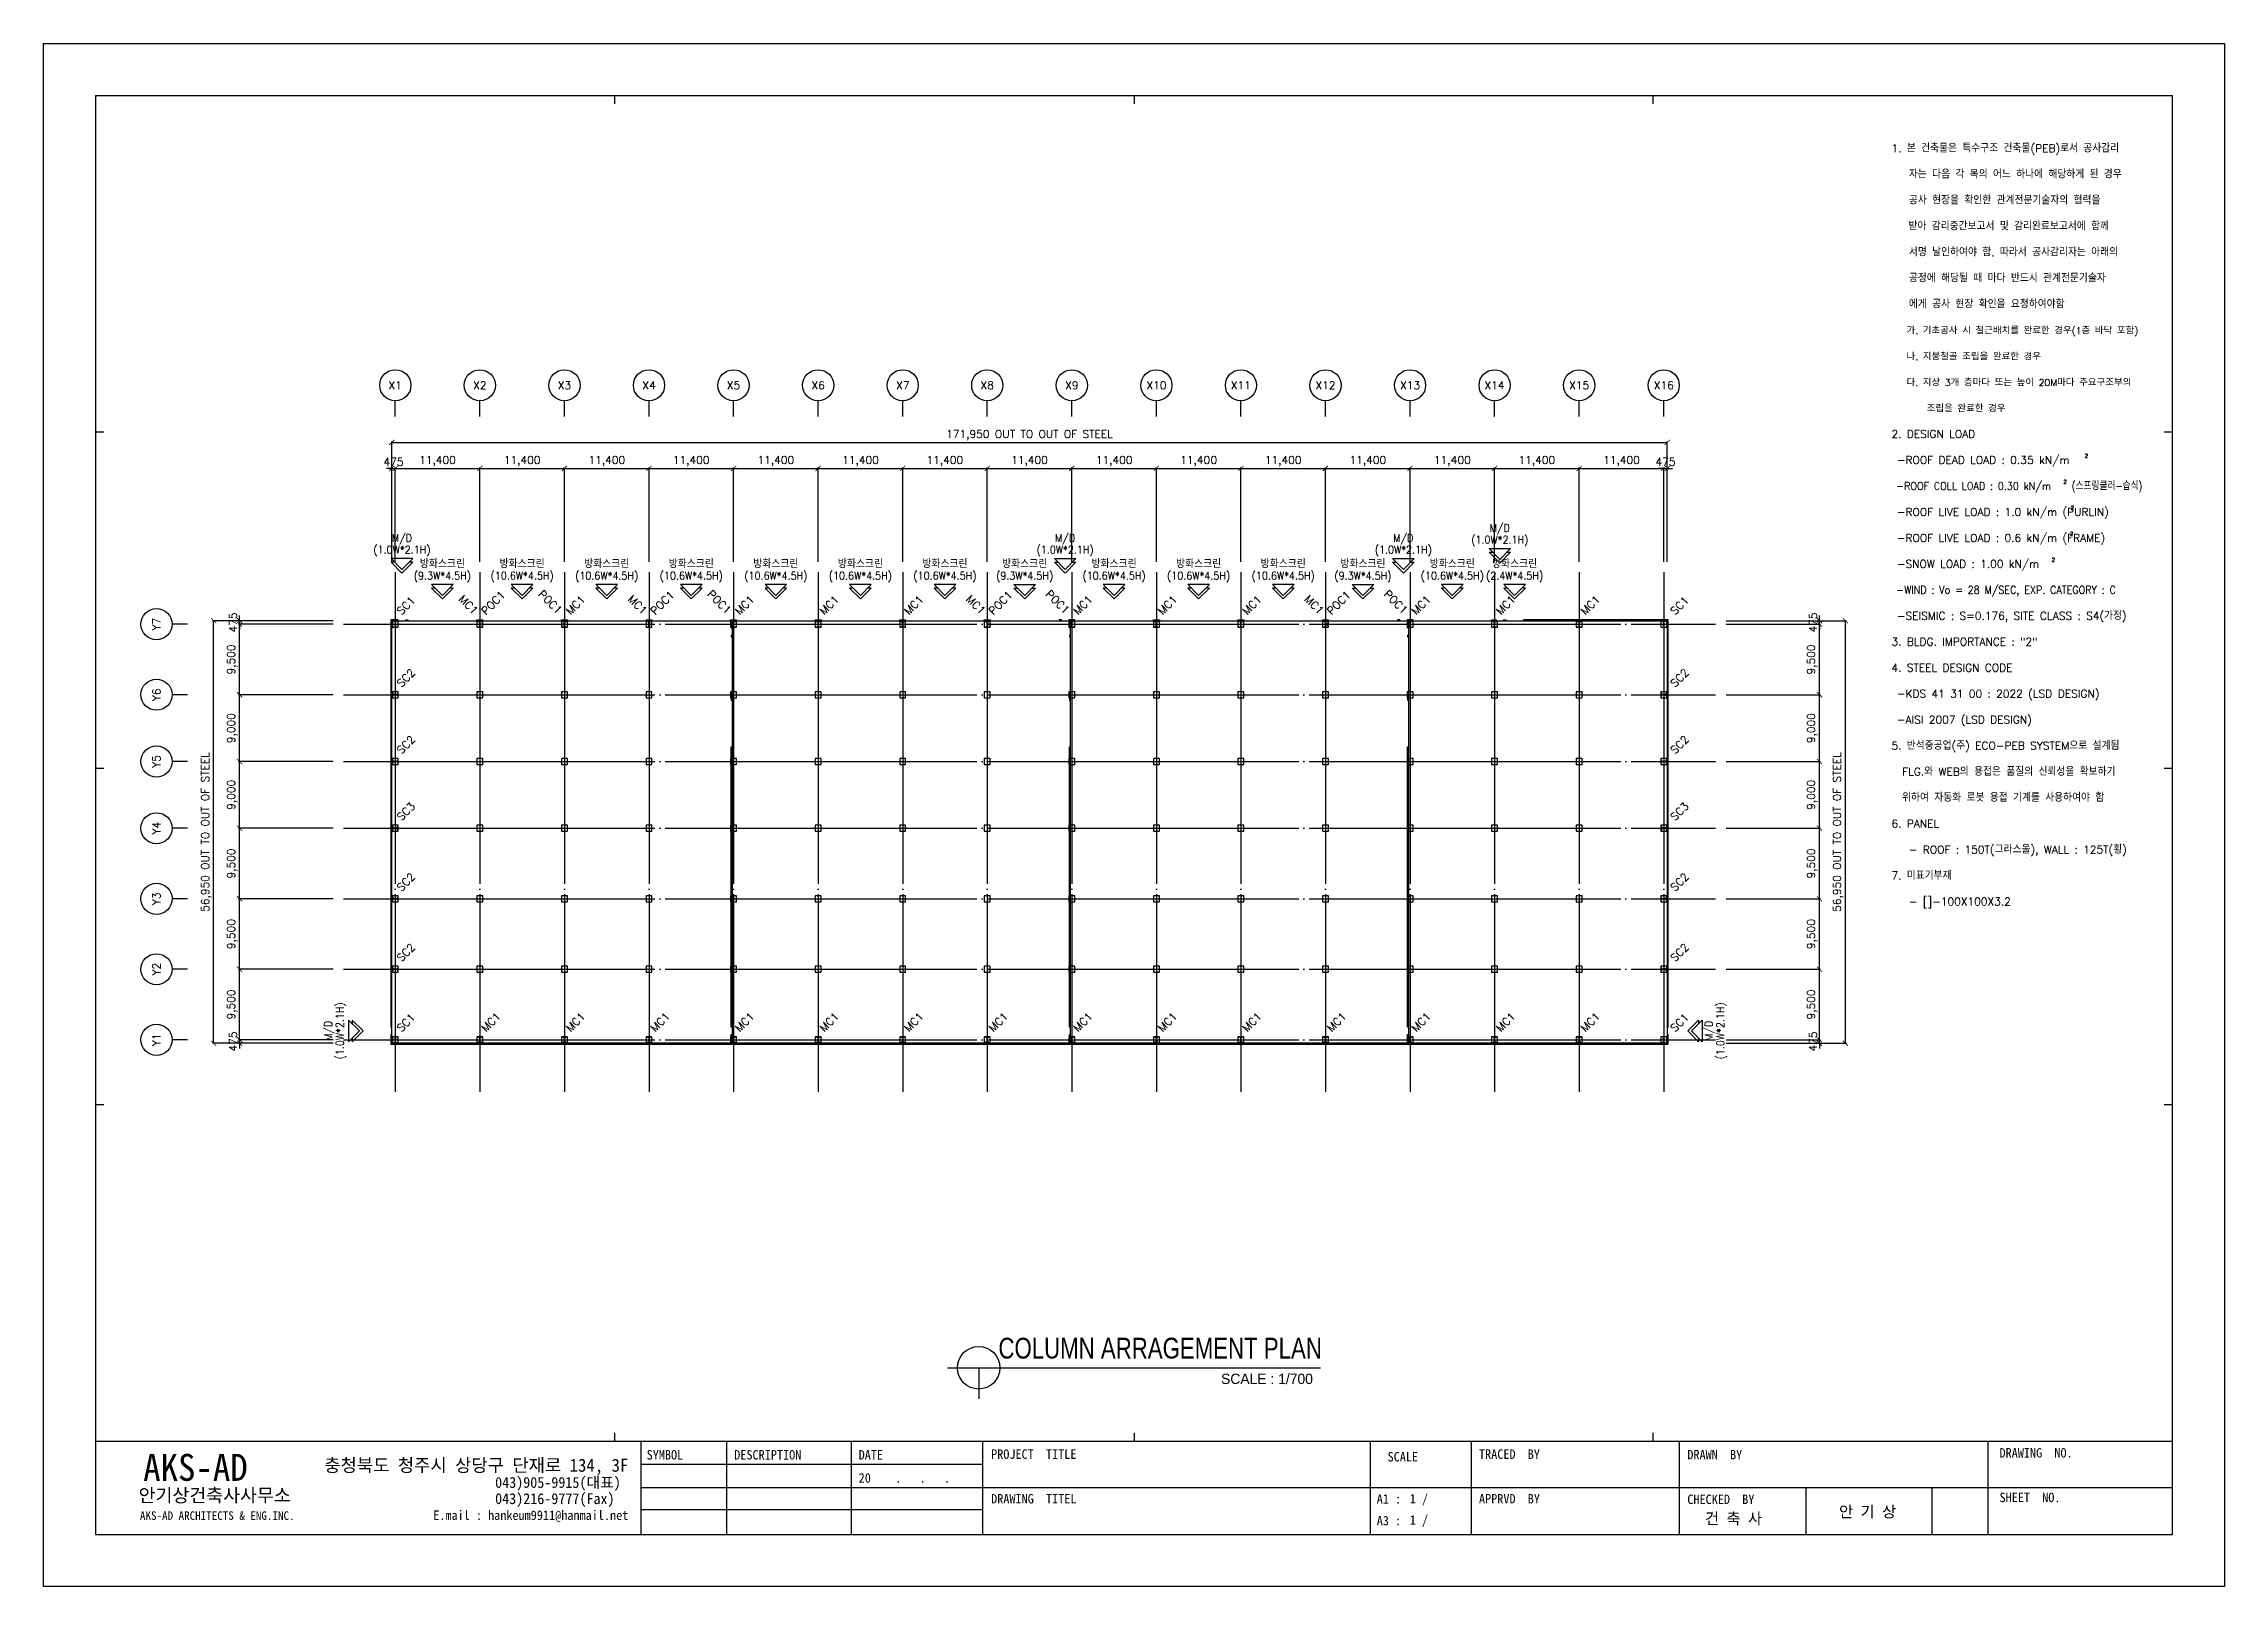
# Model space of a CAD drawing. Header units: metres. Extents: x -297536 to 1852864, y -630451 to -422551.
# Drawn here: x -3536 to 290464, y -630451 to -422551 of the extents above; entities that cross this region are included whole.
import ezdxf
from ezdxf.enums import TextEntityAlignment as Align

# ---------------------------------------------------------------- set-up
doc = ezdxf.new("R2010")
doc.units = ezdxf.units.M
doc.header["$LTSCALE"] = 700
doc.linetypes.add('CEN', pattern=[62, 60, -1, 0, -1])
for name, color, linetype in [('bl', 3, 'Continuous'), ('CEN', 152, 'CEN'), ('COL', 2, 'Continuous'), ('con', 2, 'Continuous'), ("Con'c", 8, 'Continuous'), ('DIM', 7, 'Continuous'), ('HID', 251, 'Continuous'), ('MAIN', 1, 'Continuous'), ('sec', 4, 'Continuous'), ('SYM', 7, 'Continuous'), ('TEX', 3, 'Continuous'), ('된장공장-1$0$FORM', 2, 'Continuous'), ('된장공장-1$0$WID', 4, 'Continuous')]:
    doc.layers.add(name, color=color, linetype=linetype)
doc.styles.add('HGTXT', font='romans.shx', dxfattribs={"bigfont": 'WHGTXT.shx'})
doc.styles.add('WHGTXT', font='romans.shx', dxfattribs={"bigfont": 'WHGTXT.shx'})
doc.styles.add('나눔바른고딕', font='')
doc.styles.add('된장공장-1$0$타이틀', font='GulimChe.ttf')
doc.styles.get('나눔바른고딕').set_extended_font_data('나눔바른고딕')
doc.dimstyles.new('KJ', dxfattribs={"dimscale": 700, "dimtxt": 1.5, "dimasz": 1, "dimexe": 0.18, "dimexo": 2, "dimgap": 0.5, "dimtad": 1, "dimdec": 0, "dimzin": 0, "dimdsep": 46, "dimlunit": 6, "dimtxsty": 'HGTXT', "dimblk": 'ARCHTICK', "dimcen": 0.09, "dimclrt": 3, "dimadec": 0, "dimazin": 0, "dimtfac": 1, "dimtdec": 0, "dimtix": 1, "dimtmove": 0, "dimatfit": 0, "dimldrblk": 'OBLIQUE', "dimfxl": 1, "dimtolj": 1, "dimtzin": 0, "dimarcsym": 0})

msp = doc.modelspace()

# ---------------------------------------------------------------- texts
at = {"color": 4, "style": '나눔바른고딕', "width": 0.8}
msp.add_text('COLUMN ARRAGEMENT PLAN', height=2800, dxfattribs=at).set_placement((146990.2, -599749.3), align=Align.CENTER)
at = {"color": 4, "style": '나눔바른고딕'}
msp.add_text('SCALE : 1/700', height=1400, dxfattribs=at).set_placement((155199.9, -603184.8))
at = {"layer": 'TEX', "color": 3, "style": 'WHGTXT'}
for s, height, p in [('1. 본 건축물은 특수구조 건축물(PEB)로서 공사감리', 1050, (245584.2, -437186.2)), ('   자는 다음 각 목의 어느 하나에 해당하게 된 경우', 1050, (245584.2, -440686.2)), ('   공사 현장을 확인한 관계전문기술자의 협력을 ', 1050, (245584.2, -444186.2)), ('   받아 감리중간보고서 및 감리완료보고서에 함께', 1050, (245533.5, -447686.2)), ('   서명 날인하여야 함. 따라서 공사감리자는 아래의 ', 1050, (245584.2, -451186.2)), ('   공정에 해당될 때 마다 반드시 관계전문기술자', 1050, (245584.2, -454686.2)), ('   에게 공사 현장 확인을 요청하여야함', 1050, (245584.2, -458186.2)), ('   가. 기초공사 시 철근배치를 완료한 경우(1층 바닥 포함)', 910, (245584.2, -461686.2)), ('   나. 지붕철골 조립을 완료한 경우', 910, (245584.2, -465186.2)), ('   다. 지상 3개 층마다 또는 높이 20M마다 주요구조부의 ', 910, (245584.2, -468686.2)), ('       조립을 완료한 경우', 910, (245584.2, -472186.2)), ('2. DESIGN LOAD', 1050, (245584.2, -475686.2)), (' -ROOF DEAD LOAD : 0.35 kN/m', 1050, (245583.6, -479186.2)), (' -ROOF LIVE LOAD : 1.0 kN/m (PURLIN)', 1050, (245582.3, -486186.2)), (' -ROOF LIVE LOAD : 0.6 kN/m (FRAME)', 1050, (245581.7, -489686.2)), (' -SNOW LOAD : 1.00 kN/m', 1050, (245581, -493186.2)), (' -SEISMIC : S=0.176, SITE CLASS : S4(가정)', 1050, (245579.8, -500186.2)), ('3. BLDG. IMPORTANCE : "2"', 1050, (245579.1, -503686.2)), ('4. STEEL DESIGN CODE', 1050, (245578.5, -507186.2)), (' -KDS 41 31 00 : 2022 (LSD DESIGN)', 1050, (245577.9, -510686.2)), (' -AISI 2007 (LSD DESIGN)', 1050, (245577.2, -514186.2)), ('5. 반석중공업(주) ECO-PEB SYSTEM으로 설계됨', 1050, (245576.6, -517686.2)), ('  FLG.와 WEB의 용접은 품질의 신뢰성을 확보하기', 1050, (245576, -521186.2)), ('  위하여 자동화 로봇 용접 기계를 사용하여야 함', 1050, (245575.3, -524686.2)), ('6. PANEL', 1050, (245574.7, -528186.2)), ('   - ROOF : 150T(그라스울), WALL : 125T(횡)', 1050, (245574.1, -531686.2)), ('7. 미표기부재', 1050, (245573.4, -535186.2)), ('   - []-100X100X3.2', 1050, (245572.8, -538686.2))]:
    msp.add_text(s, height=height, dxfattribs=at).set_placement(p)
at = {"layer": 'TEX', "style": 'WHGTXT'}
for s, p in [('X1', (43880, -468590)), ('X2', (55280, -468590)), ('X3', (66680, -468590)), ('X4', (78080, -468590)), ('X5', (89480, -468590)), ('X6', (100880, -468590)), ('X7', (112280, -468590)), ('X8', (123680, -468590)), ('X9', (135080, -468590)), ('X10', (146480, -468590)), ('X11', (157880, -468590)), ('X12', (169280, -468590)), ('X13', (180680, -468590)), ('X14', (192080, -468590)), ('X15', (203480, -468590)), ('X16', (214880, -468590))]:
    msp.add_text(s, height=1050, dxfattribs=at).set_placement(p, align=Align.MIDDLE)
for p in [(271628.5, -478362.4), (268768.4, -481862.4), (269746.8, -485362.4), (269657, -488862.4), (267180.3, -492362.4)]:
    msp.add_text('2', height=525, rotation=0.000001, dxfattribs=at).set_placement(p)
at = {"layer": 'TEX', "color": 3, "style": 'WHGTXT'}
for s, width, p in [(' -ROOF COLL LOAD : 0.30 kN/m', 0.9, (245583.6, -482686.2)), ('  (스프링클러-습식)', 0.8, (268729.8, -482686.2)), (' -WIND : Vo = 28 M/SEC, EXP. CATEGORY : C', 0.9, (245580.4, -496686.2))]:
    msp.add_text(s, height=1050, dxfattribs=dict(at, width=width)).set_placement(p)
at = {"layer": 'TEX', "color": 3, "style": 'WHGTXT', "width": 0.9}
for s, p in [('M/D', (192780, -488669.6)), ('(1.0W*2.1H)', (44780, -491594.6)), ('M/D', (44780, -490019.6)), ('(1.0W*2.1H)', (134180, -491594.6)), ('M/D', (134180, -490019.6)), ('(1.0W*2.1H)', (179780, -491594.6)), ('M/D', (179780, -490019.6)), ('(1.0W*2.1H)', (192780, -490244.6)), ('(9.3W*4.5H)', (50230, -495094.6)), ('방화스크린', (50230, -493519.6)), ('(10.6W*4.5H)', (60980, -495094.6)), ('방화스크린', (60980, -493519.6)), ('(10.6W*4.5H)', (72380, -495094.6)), ('방화스크린', (72380, -493519.6)), ('(10.6W*4.5H)', (83780, -495094.6)), ('방화스크린', (83780, -493519.6)), ('(10.6W*4.5H)', (95180, -495094.6)), ('방화스크린', (95180, -493519.6)), ('(10.6W*4.5H)', (106580, -495094.6)), ('방화스크린', (106580, -493519.6)), ('(10.6W*4.5H)', (117980, -495094.6)), ('방화스크린', (117980, -493519.6)), ('(9.3W*4.5H)', (128730, -495094.6)), ('방화스크린', (128730, -493519.6)), ('(10.6W*4.5H)', (140780, -495094.6)), ('방화스크린', (140780, -493519.6)), ('(10.6W*4.5H)', (152180, -495094.6)), ('방화스크린', (152180, -493519.6)), ('(10.6W*4.5H)', (163580, -495094.6)), ('방화스크린', (163580, -493519.6)), ('(9.3W*4.5H)', (174330, -495094.6)), ('방화스크린', (174330, -493519.6)), ('(10.6W*4.5H)', (186380, -495094.6)), ('방화스크린', (186380, -493519.6)), ('(2.4W*4.5H)', (194780, -495094.6)), ('방화스크린', (194780, -493519.6))]:
    msp.add_text(s, height=1050, dxfattribs=at).set_placement(p, align=Align.BOTTOM_CENTER)
at = {"layer": 'TEX', "color": 6, "style": 'WHGTXT'}
for rotation, p in [(45, (56330, -499840)), (315, (62836.9, -497046.9)), (45, (79130, -499840)), (315, (85636.9, -497046.9)), (45, (124730, -499840)), (315, (131236.9, -497046.9)), (45, (170330, -499840)), (315, (176836.9, -497046.9))]:
    msp.add_text('POC1', height=1050, rotation=rotation, dxfattribs=at).set_placement(p, align=Align.BOTTOM_LEFT)
at = {"layer": 'TEX', "color": 3, "style": 'WHGTXT'}
for s, p in [('SC1', (44930, -499840)), ('SC1', (216630, -499840)), ('SC2', (44930, -509590)), ('SC2', (216630, -509590)), ('SC2', (44930, -518590)), ('SC2', (216630, -518590)), ('SC3', (44930, -527590)), ('SC3', (216630, -527590)), ('SC2', (44930, -537090)), ('SC2', (216630, -537090)), ('SC2', (44930, -546590)), ('SC2', (216630, -546590)), ('SC1', (44930, -556040)), ('SC1', (216630, -556040))]:
    msp.add_text(s, height=1050, rotation=45, dxfattribs=at).set_placement(p, align=Align.BOTTOM_LEFT)
at = {"layer": 'TEX', "color": 1, "style": 'WHGTXT'}
for rotation, p in [(315, (52108.7, -497718.7)), (45, (67730, -499840)), (315, (74908.7, -497718.7)), (45, (90530, -499840)), (45, (101930, -499840)), (45, (113330, -499840)), (315, (120508.7, -497718.7)), (45, (136130, -499840)), (45, (147530, -499840)), (45, (158930, -499840)), (315, (166108.7, -497718.7)), (45, (181730, -499840)), (45, (193130, -499840)), (45, (204530, -499840)), (45, (56330, -556040)), (45, (67730, -556040)), (45, (79130, -556040)), (45, (90530, -556040)), (45, (101930, -556040)), (45, (113330, -556040)), (45, (124730, -556040)), (45, (136130, -556040)), (45, (147530, -556040)), (45, (158930, -556040)), (45, (170330, -556040)), (45, (181730, -556040)), (45, (193130, -556040)), (45, (204530, -556040))]:
    msp.add_text('MC1', height=1050, rotation=rotation, dxfattribs=at).set_placement(p, align=Align.BOTTOM_LEFT)
at = {"layer": 'TEX', "style": 'WHGTXT'}
for s, p in [('Y7', (11680, -500790)), ('Y6', (11680, -510290)), ('Y5', (11680, -519290)), ('Y4', (11680, -528290)), ('Y3', (11680, -537790)), ('Y2', (11680, -547290)), ('Y1', (11680, -556790))]:
    msp.add_text(s, height=1050, rotation=90, dxfattribs=at).set_placement(p, align=Align.MIDDLE)
at = {"layer": 'TEX', "color": 3, "style": 'WHGTXT', "width": 0.9}
for s, p in [('(1.0W*2.1H)', (37234.6, -555590)), ('M/D', (35659.6, -555590))]:
    msp.add_text(s, height=1050, rotation=90, dxfattribs=at).set_placement(p, align=Align.BOTTOM_CENTER)
for s, p in [('(1.0W*2.1H)', (221988.7, -555590)), ('M/D', (220413.7, -555590))]:
    msp.add_text(s, height=1050, rotation=90, dxfattribs=at).set_placement(p, align=Align.TOP_CENTER)

# ---------------------------------------------------------------- blocks, each defined once
blk = doc.blocks.new('_ArchTick')
at = {"color": 0, "linetype": 'ByBlock', "const_width": 0.15}
blk.add_lwpolyline([(-0.5, -0.5), (0.5, 0.5)], dxfattribs=at)
blk = doc.blocks.new('*D555')
at = {"layer": 'Defpoints', "color": 0, "transparency": 16777216}
for p in [(43880, -479790), (43405, -493790), (43880, -493790)]:
    blk.add_point(p, dxfattribs=at)
at = {"layer": 'DIM', "color": 0, "lineweight": -2, "transparency": 16777216}
for p, q in [((43405, -479790), (42705, -479790)), ((43405, -492390), (43405, -479664)), ((43405, -479790), (43880, -479790)), ((43880, -492390), (43880, -479664)), ((43880, -479790), (44580, -479790))]:
    blk.add_line(p, q, dxfattribs=at)
at = {"layer": 'DIM', "color": 0, "lineweight": -2, "transparency": 16777216, "xscale": 700, "yscale": 700, "zscale": 700}
blk.add_blockref('_ArchTick', (43405, -479790), dxfattribs=at)
at = {"layer": 'DIM', "color": 0, "lineweight": -2, "transparency": 16777216, "xscale": 700, "yscale": 700, "zscale": 700, "rotation": 180}
blk.add_blockref('_ArchTick', (43880, -479790), dxfattribs=at)
at = {"layer": 'DIM', "color": 3, "transparency": 16777216, "insert": (43642.5, -478915), "char_height": 1050, "attachment_point": 5, "style": 'HGTXT'}
blk.add_mtext('\\A1;475', dxfattribs=at)
blk = doc.blocks.new('_Oblique')
at = {"color": 0, "linetype": 'ByBlock', "lineweight": -2}
blk.add_line((-0.5, -0.5), (0.5, 0.5), dxfattribs=at)
blk = doc.blocks.new('*D556')
at = {"layer": 'Defpoints', "color": 0, "transparency": 16777216}
for p in [(55280, -479790), (43880, -493790), (55280, -493790)]:
    blk.add_point(p, dxfattribs=at)
at = {"layer": 'DIM', "color": 0, "lineweight": -2, "transparency": 16777216}
for p, q in [((43880, -492390), (43880, -479664)), ((43880, -479790), (55280, -479790)), ((55280, -492390), (55280, -479664))]:
    blk.add_line(p, q, dxfattribs=at)
at = {"layer": 'DIM', "color": 0, "lineweight": -2, "transparency": 16777216, "xscale": 700, "yscale": 700, "zscale": 700, "rotation": 180}
blk.add_blockref('_ArchTick', (43880, -479790), dxfattribs=at)
at = {"layer": 'DIM', "color": 0, "lineweight": -2, "transparency": 16777216, "xscale": 700, "yscale": 700, "zscale": 700}
blk.add_blockref('_ArchTick', (55280, -479790), dxfattribs=at)
at = {"layer": 'DIM', "color": 3, "transparency": 16777216, "insert": (49580, -478815), "char_height": 1050, "attachment_point": 5, "style": 'HGTXT'}
blk.add_mtext('\\A1;11,400', dxfattribs=at)
blk = doc.blocks.new('*D557')
at = {"layer": 'Defpoints', "color": 0, "transparency": 16777216}
for p in [(66680, -479790), (55280, -493790), (66680, -493790)]:
    blk.add_point(p, dxfattribs=at)
at = {"layer": 'DIM', "color": 0, "lineweight": -2, "transparency": 16777216}
for p, q in [((55280, -492390), (55280, -479664)), ((55280, -479790), (66680, -479790)), ((66680, -492390), (66680, -479664))]:
    blk.add_line(p, q, dxfattribs=at)
at = {"layer": 'DIM', "color": 0, "lineweight": -2, "transparency": 16777216, "xscale": 700, "yscale": 700, "zscale": 700, "rotation": 180}
blk.add_blockref('_ArchTick', (55280, -479790), dxfattribs=at)
at = {"layer": 'DIM', "color": 0, "lineweight": -2, "transparency": 16777216, "xscale": 700, "yscale": 700, "zscale": 700}
blk.add_blockref('_ArchTick', (66680, -479790), dxfattribs=at)
at = {"layer": 'DIM', "color": 3, "transparency": 16777216, "insert": (60980, -478815), "char_height": 1050, "attachment_point": 5, "style": 'HGTXT'}
blk.add_mtext('\\A1;11,400', dxfattribs=at)
blk = doc.blocks.new('*D558')
at = {"layer": 'Defpoints', "color": 0, "transparency": 16777216}
for p in [(78080, -479790), (66680, -493790), (78080, -493790)]:
    blk.add_point(p, dxfattribs=at)
at = {"layer": 'DIM', "color": 0, "lineweight": -2, "transparency": 16777216}
for p, q in [((66680, -492390), (66680, -479664)), ((66680, -479790), (78080, -479790)), ((78080, -492390), (78080, -479664))]:
    blk.add_line(p, q, dxfattribs=at)
at = {"layer": 'DIM', "color": 0, "lineweight": -2, "transparency": 16777216, "xscale": 700, "yscale": 700, "zscale": 700, "rotation": 180}
blk.add_blockref('_ArchTick', (66680, -479790), dxfattribs=at)
at = {"layer": 'DIM', "color": 0, "lineweight": -2, "transparency": 16777216, "xscale": 700, "yscale": 700, "zscale": 700}
blk.add_blockref('_ArchTick', (78080, -479790), dxfattribs=at)
at = {"layer": 'DIM', "color": 3, "transparency": 16777216, "insert": (72380, -478815), "char_height": 1050, "attachment_point": 5, "style": 'HGTXT'}
blk.add_mtext('\\A1;11,400', dxfattribs=at)
blk = doc.blocks.new('*D559')
at = {"layer": 'Defpoints', "color": 0, "transparency": 16777216}
for p in [(89480, -479790), (78080, -493790), (89480, -493790)]:
    blk.add_point(p, dxfattribs=at)
at = {"layer": 'DIM', "color": 0, "lineweight": -2, "transparency": 16777216}
for p, q in [((78080, -492390), (78080, -479664)), ((78080, -479790), (89480, -479790)), ((89480, -492390), (89480, -479664))]:
    blk.add_line(p, q, dxfattribs=at)
at = {"layer": 'DIM', "color": 0, "lineweight": -2, "transparency": 16777216, "xscale": 700, "yscale": 700, "zscale": 700, "rotation": 180}
blk.add_blockref('_ArchTick', (78080, -479790), dxfattribs=at)
at = {"layer": 'DIM', "color": 0, "lineweight": -2, "transparency": 16777216, "xscale": 700, "yscale": 700, "zscale": 700}
blk.add_blockref('_ArchTick', (89480, -479790), dxfattribs=at)
at = {"layer": 'DIM', "color": 3, "transparency": 16777216, "insert": (83780, -478815), "char_height": 1050, "attachment_point": 5, "style": 'HGTXT'}
blk.add_mtext('\\A1;11,400', dxfattribs=at)
blk = doc.blocks.new('*D560')
at = {"layer": 'Defpoints', "color": 0, "transparency": 16777216}
for p in [(100880, -479790), (89480, -493790), (100880, -493790)]:
    blk.add_point(p, dxfattribs=at)
at = {"layer": 'DIM', "color": 0, "lineweight": -2, "transparency": 16777216}
for p, q in [((89480, -492390), (89480, -479664)), ((89480, -479790), (100880, -479790)), ((100880, -492390), (100880, -479664))]:
    blk.add_line(p, q, dxfattribs=at)
at = {"layer": 'DIM', "color": 0, "lineweight": -2, "transparency": 16777216, "xscale": 700, "yscale": 700, "zscale": 700, "rotation": 180}
blk.add_blockref('_ArchTick', (89480, -479790), dxfattribs=at)
at = {"layer": 'DIM', "color": 0, "lineweight": -2, "transparency": 16777216, "xscale": 700, "yscale": 700, "zscale": 700}
blk.add_blockref('_ArchTick', (100880, -479790), dxfattribs=at)
at = {"layer": 'DIM', "color": 3, "transparency": 16777216, "insert": (95180, -478815), "char_height": 1050, "attachment_point": 5, "style": 'HGTXT'}
blk.add_mtext('\\A1;11,400', dxfattribs=at)
blk = doc.blocks.new('*D561')
at = {"layer": 'Defpoints', "color": 0, "transparency": 16777216}
for p in [(112280, -479790), (100880, -493790), (112280, -493790)]:
    blk.add_point(p, dxfattribs=at)
at = {"layer": 'DIM', "color": 0, "lineweight": -2, "transparency": 16777216}
for p, q in [((100880, -492390), (100880, -479664)), ((100880, -479790), (112280, -479790)), ((112280, -492390), (112280, -479664))]:
    blk.add_line(p, q, dxfattribs=at)
at = {"layer": 'DIM', "color": 0, "lineweight": -2, "transparency": 16777216, "xscale": 700, "yscale": 700, "zscale": 700, "rotation": 180}
blk.add_blockref('_ArchTick', (100880, -479790), dxfattribs=at)
at = {"layer": 'DIM', "color": 0, "lineweight": -2, "transparency": 16777216, "xscale": 700, "yscale": 700, "zscale": 700}
blk.add_blockref('_ArchTick', (112280, -479790), dxfattribs=at)
at = {"layer": 'DIM', "color": 3, "transparency": 16777216, "insert": (106580, -478815), "char_height": 1050, "attachment_point": 5, "style": 'HGTXT'}
blk.add_mtext('\\A1;11,400', dxfattribs=at)
blk = doc.blocks.new('*D562')
at = {"layer": 'Defpoints', "color": 0, "transparency": 16777216}
for p in [(215355, -479790), (214880, -493790), (215355, -493790)]:
    blk.add_point(p, dxfattribs=at)
at = {"layer": 'DIM', "color": 0, "lineweight": -2, "transparency": 16777216}
for p, q in [((214880, -479790), (214180, -479790)), ((214880, -492390), (214880, -479664)), ((214880, -479790), (215355, -479790)), ((215355, -492390), (215355, -479664)), ((215355, -479790), (216055, -479790))]:
    blk.add_line(p, q, dxfattribs=at)
at = {"layer": 'DIM', "color": 0, "lineweight": -2, "transparency": 16777216, "xscale": 700, "yscale": 700, "zscale": 700}
blk.add_blockref('_ArchTick', (214880, -479790), dxfattribs=at)
at = {"layer": 'DIM', "color": 0, "lineweight": -2, "transparency": 16777216, "xscale": 700, "yscale": 700, "zscale": 700, "rotation": 180}
blk.add_blockref('_ArchTick', (215355, -479790), dxfattribs=at)
at = {"layer": 'DIM', "color": 3, "transparency": 16777216, "insert": (215117.5, -478915), "char_height": 1050, "attachment_point": 5, "style": 'HGTXT'}
blk.add_mtext('\\A1;475', dxfattribs=at)
blk = doc.blocks.new('*D563')
at = {"layer": 'Defpoints', "color": 0, "transparency": 16777216}
for p in [(215355, -476290), (43405, -493790), (215355, -493790)]:
    blk.add_point(p, dxfattribs=at)
at = {"layer": 'DIM', "color": 0, "lineweight": -2, "transparency": 16777216}
for p, q in [((43405, -492390), (43405, -476164)), ((215355, -492390), (215355, -476164)), ((43405, -476290), (215355, -476290))]:
    blk.add_line(p, q, dxfattribs=at)
at = {"layer": 'DIM', "color": 0, "lineweight": -2, "transparency": 16777216, "xscale": 700, "yscale": 700, "zscale": 700, "rotation": 180}
blk.add_blockref('_ArchTick', (43405, -476290), dxfattribs=at)
at = {"layer": 'DIM', "color": 0, "lineweight": -2, "transparency": 16777216, "xscale": 700, "yscale": 700, "zscale": 700}
blk.add_blockref('_ArchTick', (215355, -476290), dxfattribs=at)
at = {"layer": 'DIM', "color": 3, "transparency": 16777216, "insert": (129380, -475315), "char_height": 1050, "attachment_point": 5, "style": 'HGTXT'}
blk.add_mtext('\\A1;\\A1;171,950 OUT TO OUT OF STEEL', dxfattribs=at)
blk = doc.blocks.new('*D564')
at = {"layer": 'Defpoints', "color": 0, "transparency": 16777216}
for p in [(123680, -479790), (112280, -493790), (123680, -493790)]:
    blk.add_point(p, dxfattribs=at)
at = {"layer": 'DIM', "color": 0, "lineweight": -2, "transparency": 16777216}
for p, q in [((112280, -492390), (112280, -479664)), ((112280, -479790), (123680, -479790)), ((123680, -492390), (123680, -479664))]:
    blk.add_line(p, q, dxfattribs=at)
at = {"layer": 'DIM', "color": 0, "lineweight": -2, "transparency": 16777216, "xscale": 700, "yscale": 700, "zscale": 700, "rotation": 180}
blk.add_blockref('_ArchTick', (112280, -479790), dxfattribs=at)
at = {"layer": 'DIM', "color": 0, "lineweight": -2, "transparency": 16777216, "xscale": 700, "yscale": 700, "zscale": 700}
blk.add_blockref('_ArchTick', (123680, -479790), dxfattribs=at)
at = {"layer": 'DIM', "color": 3, "transparency": 16777216, "insert": (117980, -478815), "char_height": 1050, "attachment_point": 5, "style": 'HGTXT'}
blk.add_mtext('\\A1;11,400', dxfattribs=at)
blk = doc.blocks.new('*D565')
at = {"layer": 'Defpoints', "color": 0, "transparency": 16777216}
for p in [(135080, -479790), (123680, -493790), (135080, -493790)]:
    blk.add_point(p, dxfattribs=at)
at = {"layer": 'DIM', "color": 0, "lineweight": -2, "transparency": 16777216}
for p, q in [((123680, -492390), (123680, -479664)), ((123680, -479790), (135080, -479790)), ((135080, -492390), (135080, -479664))]:
    blk.add_line(p, q, dxfattribs=at)
at = {"layer": 'DIM', "color": 0, "lineweight": -2, "transparency": 16777216, "xscale": 700, "yscale": 700, "zscale": 700, "rotation": 180}
blk.add_blockref('_ArchTick', (123680, -479790), dxfattribs=at)
at = {"layer": 'DIM', "color": 0, "lineweight": -2, "transparency": 16777216, "xscale": 700, "yscale": 700, "zscale": 700}
blk.add_blockref('_ArchTick', (135080, -479790), dxfattribs=at)
at = {"layer": 'DIM', "color": 3, "transparency": 16777216, "insert": (129380, -478815), "char_height": 1050, "attachment_point": 5, "style": 'HGTXT'}
blk.add_mtext('\\A1;11,400', dxfattribs=at)
blk = doc.blocks.new('*D566')
at = {"layer": 'Defpoints', "color": 0, "transparency": 16777216}
for p in [(146480, -479790), (135080, -493790), (146480, -493790)]:
    blk.add_point(p, dxfattribs=at)
at = {"layer": 'DIM', "color": 0, "lineweight": -2, "transparency": 16777216}
for p, q in [((135080, -492390), (135080, -479664)), ((135080, -479790), (146480, -479790)), ((146480, -492390), (146480, -479664))]:
    blk.add_line(p, q, dxfattribs=at)
at = {"layer": 'DIM', "color": 0, "lineweight": -2, "transparency": 16777216, "xscale": 700, "yscale": 700, "zscale": 700, "rotation": 180}
blk.add_blockref('_ArchTick', (135080, -479790), dxfattribs=at)
at = {"layer": 'DIM', "color": 0, "lineweight": -2, "transparency": 16777216, "xscale": 700, "yscale": 700, "zscale": 700}
blk.add_blockref('_ArchTick', (146480, -479790), dxfattribs=at)
at = {"layer": 'DIM', "color": 3, "transparency": 16777216, "insert": (140780, -478815), "char_height": 1050, "attachment_point": 5, "style": 'HGTXT'}
blk.add_mtext('\\A1;11,400', dxfattribs=at)
blk = doc.blocks.new('*D567')
at = {"layer": 'Defpoints', "color": 0, "transparency": 16777216}
for p in [(157880, -479790), (146480, -493790), (157880, -493790)]:
    blk.add_point(p, dxfattribs=at)
at = {"layer": 'DIM', "color": 0, "lineweight": -2, "transparency": 16777216}
for p, q in [((146480, -492390), (146480, -479664)), ((146480, -479790), (157880, -479790)), ((157880, -492390), (157880, -479664))]:
    blk.add_line(p, q, dxfattribs=at)
at = {"layer": 'DIM', "color": 0, "lineweight": -2, "transparency": 16777216, "xscale": 700, "yscale": 700, "zscale": 700, "rotation": 180}
blk.add_blockref('_ArchTick', (146480, -479790), dxfattribs=at)
at = {"layer": 'DIM', "color": 0, "lineweight": -2, "transparency": 16777216, "xscale": 700, "yscale": 700, "zscale": 700}
blk.add_blockref('_ArchTick', (157880, -479790), dxfattribs=at)
at = {"layer": 'DIM', "color": 3, "transparency": 16777216, "insert": (152180, -478815), "char_height": 1050, "attachment_point": 5, "style": 'HGTXT'}
blk.add_mtext('\\A1;11,400', dxfattribs=at)
blk = doc.blocks.new('*D568')
at = {"layer": 'Defpoints', "color": 0, "transparency": 16777216}
for p in [(169280, -479790), (157880, -493790), (169280, -493790)]:
    blk.add_point(p, dxfattribs=at)
at = {"layer": 'DIM', "color": 0, "lineweight": -2, "transparency": 16777216}
for p, q in [((157880, -492390), (157880, -479664)), ((157880, -479790), (169280, -479790)), ((169280, -492390), (169280, -479664))]:
    blk.add_line(p, q, dxfattribs=at)
at = {"layer": 'DIM', "color": 0, "lineweight": -2, "transparency": 16777216, "xscale": 700, "yscale": 700, "zscale": 700, "rotation": 180}
blk.add_blockref('_ArchTick', (157880, -479790), dxfattribs=at)
at = {"layer": 'DIM', "color": 0, "lineweight": -2, "transparency": 16777216, "xscale": 700, "yscale": 700, "zscale": 700}
blk.add_blockref('_ArchTick', (169280, -479790), dxfattribs=at)
at = {"layer": 'DIM', "color": 3, "transparency": 16777216, "insert": (163580, -478815), "char_height": 1050, "attachment_point": 5, "style": 'HGTXT'}
blk.add_mtext('\\A1;11,400', dxfattribs=at)
blk = doc.blocks.new('*D569')
at = {"layer": 'Defpoints', "color": 0, "transparency": 16777216}
for p in [(180680, -479790), (169280, -493790), (180680, -493790)]:
    blk.add_point(p, dxfattribs=at)
at = {"layer": 'DIM', "color": 0, "lineweight": -2, "transparency": 16777216}
for p, q in [((169280, -492390), (169280, -479664)), ((169280, -479790), (180680, -479790)), ((180680, -492390), (180680, -479664))]:
    blk.add_line(p, q, dxfattribs=at)
at = {"layer": 'DIM', "color": 0, "lineweight": -2, "transparency": 16777216, "xscale": 700, "yscale": 700, "zscale": 700, "rotation": 180}
blk.add_blockref('_ArchTick', (169280, -479790), dxfattribs=at)
at = {"layer": 'DIM', "color": 0, "lineweight": -2, "transparency": 16777216, "xscale": 700, "yscale": 700, "zscale": 700}
blk.add_blockref('_ArchTick', (180680, -479790), dxfattribs=at)
at = {"layer": 'DIM', "color": 3, "transparency": 16777216, "insert": (174980, -478815), "char_height": 1050, "attachment_point": 5, "style": 'HGTXT'}
blk.add_mtext('\\A1;11,400', dxfattribs=at)
blk = doc.blocks.new('*D570')
at = {"layer": 'Defpoints', "color": 0, "transparency": 16777216}
for p in [(192080, -479790), (180680, -493790), (192080, -493790)]:
    blk.add_point(p, dxfattribs=at)
at = {"layer": 'DIM', "color": 0, "lineweight": -2, "transparency": 16777216}
for p, q in [((180680, -492390), (180680, -479664)), ((180680, -479790), (192080, -479790)), ((192080, -492390), (192080, -479664))]:
    blk.add_line(p, q, dxfattribs=at)
at = {"layer": 'DIM', "color": 0, "lineweight": -2, "transparency": 16777216, "xscale": 700, "yscale": 700, "zscale": 700, "rotation": 180}
blk.add_blockref('_ArchTick', (180680, -479790), dxfattribs=at)
at = {"layer": 'DIM', "color": 0, "lineweight": -2, "transparency": 16777216, "xscale": 700, "yscale": 700, "zscale": 700}
blk.add_blockref('_ArchTick', (192080, -479790), dxfattribs=at)
at = {"layer": 'DIM', "color": 3, "transparency": 16777216, "insert": (186380, -478815), "char_height": 1050, "attachment_point": 5, "style": 'HGTXT'}
blk.add_mtext('\\A1;11,400', dxfattribs=at)
blk = doc.blocks.new('*D571')
at = {"layer": 'Defpoints', "color": 0, "transparency": 16777216}
for p in [(203480, -479790), (192080, -493790), (203480, -493790)]:
    blk.add_point(p, dxfattribs=at)
at = {"layer": 'DIM', "color": 0, "lineweight": -2, "transparency": 16777216}
for p, q in [((192080, -492390), (192080, -479664)), ((192080, -479790), (203480, -479790)), ((203480, -492390), (203480, -479664))]:
    blk.add_line(p, q, dxfattribs=at)
at = {"layer": 'DIM', "color": 0, "lineweight": -2, "transparency": 16777216, "xscale": 700, "yscale": 700, "zscale": 700, "rotation": 180}
blk.add_blockref('_ArchTick', (192080, -479790), dxfattribs=at)
at = {"layer": 'DIM', "color": 0, "lineweight": -2, "transparency": 16777216, "xscale": 700, "yscale": 700, "zscale": 700}
blk.add_blockref('_ArchTick', (203480, -479790), dxfattribs=at)
at = {"layer": 'DIM', "color": 3, "transparency": 16777216, "insert": (197780, -478815), "char_height": 1050, "attachment_point": 5, "style": 'HGTXT'}
blk.add_mtext('\\A1;11,400', dxfattribs=at)
blk = doc.blocks.new('*D572')
at = {"layer": 'Defpoints', "color": 0, "transparency": 16777216}
for p in [(214880, -479790), (203480, -493790), (214880, -493790)]:
    blk.add_point(p, dxfattribs=at)
at = {"layer": 'DIM', "color": 0, "lineweight": -2, "transparency": 16777216}
for p, q in [((203480, -492390), (203480, -479664)), ((203480, -479790), (214880, -479790)), ((214880, -492390), (214880, -479664))]:
    blk.add_line(p, q, dxfattribs=at)
at = {"layer": 'DIM', "color": 0, "lineweight": -2, "transparency": 16777216, "xscale": 700, "yscale": 700, "zscale": 700, "rotation": 180}
blk.add_blockref('_ArchTick', (203480, -479790), dxfattribs=at)
at = {"layer": 'DIM', "color": 0, "lineweight": -2, "transparency": 16777216, "xscale": 700, "yscale": 700, "zscale": 700}
blk.add_blockref('_ArchTick', (214880, -479790), dxfattribs=at)
at = {"layer": 'DIM', "color": 3, "transparency": 16777216, "insert": (209180, -478815), "char_height": 1050, "attachment_point": 5, "style": 'HGTXT'}
blk.add_mtext('\\A1;11,400', dxfattribs=at)
blk = doc.blocks.new('*D573')
at = {"layer": 'Defpoints', "color": 0, "transparency": 16777216}
for p in [(22880, -556790), (36880, -556790), (36880, -557265)]:
    blk.add_point(p, dxfattribs=at)
at = {"layer": 'DIM', "color": 0, "lineweight": -2, "transparency": 16777216}
for p, q in [((35480, -556790), (22754, -556790)), ((35480, -557265), (22754, -557265)), ((22880, -556790), (22880, -556090)), ((22880, -557265), (22880, -556790)), ((22880, -557265), (22880, -557965))]:
    blk.add_line(p, q, dxfattribs=at)
at = {"layer": 'DIM', "color": 0, "lineweight": -2, "transparency": 16777216, "xscale": 700, "yscale": 700, "zscale": 700}
for p, rotation in [((22880, -556790), 270), ((22880, -557265), 90)]:
    blk.add_blockref('_ArchTick', p, dxfattribs=dict(at, rotation=rotation))
at = {"layer": 'DIM', "color": 3, "transparency": 16777216, "insert": (22005, -557027.5), "char_height": 1050, "attachment_point": 5, "rotation": 90, "style": 'HGTXT'}
blk.add_mtext('\\A1;475', dxfattribs=at)
blk = doc.blocks.new('*D574')
at = {"layer": 'Defpoints', "color": 0, "transparency": 16777216}
for p in [(22880, -547290), (36880, -547290), (36880, -556790)]:
    blk.add_point(p, dxfattribs=at)
at = {"layer": 'DIM', "color": 0, "lineweight": -2, "transparency": 16777216}
for p, q in [((35480, -547290), (22754, -547290)), ((22880, -556790), (22880, -547290)), ((35480, -556790), (22754, -556790))]:
    blk.add_line(p, q, dxfattribs=at)
at = {"layer": 'DIM', "color": 0, "lineweight": -2, "transparency": 16777216, "xscale": 700, "yscale": 700, "zscale": 700}
for p, rotation in [((22880, -547290), 90), ((22880, -556790), 270)]:
    blk.add_blockref('_ArchTick', p, dxfattribs=dict(at, rotation=rotation))
at = {"layer": 'DIM', "color": 3, "transparency": 16777216, "insert": (21905, -552040), "char_height": 1050, "attachment_point": 5, "rotation": 90, "style": 'HGTXT'}
blk.add_mtext('\\A1;9,500', dxfattribs=at)
blk = doc.blocks.new('*D575')
at = {"layer": 'Defpoints', "color": 0, "transparency": 16777216}
for p in [(22880, -537790), (36880, -537790), (36880, -547290)]:
    blk.add_point(p, dxfattribs=at)
at = {"layer": 'DIM', "color": 0, "lineweight": -2, "transparency": 16777216}
for p, q in [((35480, -537790), (22754, -537790)), ((22880, -547290), (22880, -537790)), ((35480, -547290), (22754, -547290))]:
    blk.add_line(p, q, dxfattribs=at)
at = {"layer": 'DIM', "color": 0, "lineweight": -2, "transparency": 16777216, "xscale": 700, "yscale": 700, "zscale": 700}
for p, rotation in [((22880, -537790), 90), ((22880, -547290), 270)]:
    blk.add_blockref('_ArchTick', p, dxfattribs=dict(at, rotation=rotation))
at = {"layer": 'DIM', "color": 3, "transparency": 16777216, "insert": (21905, -542540), "char_height": 1050, "attachment_point": 5, "rotation": 90, "style": 'HGTXT'}
blk.add_mtext('\\A1;9,500', dxfattribs=at)
blk = doc.blocks.new('*D576')
at = {"layer": 'Defpoints', "color": 0, "transparency": 16777216}
for p in [(22880, -528290), (36880, -528290), (36880, -537790)]:
    blk.add_point(p, dxfattribs=at)
at = {"layer": 'DIM', "color": 0, "lineweight": -2, "transparency": 16777216}
for p, q in [((35480, -528290), (22754, -528290)), ((22880, -537790), (22880, -528290)), ((35480, -537790), (22754, -537790))]:
    blk.add_line(p, q, dxfattribs=at)
at = {"layer": 'DIM', "color": 0, "lineweight": -2, "transparency": 16777216, "xscale": 700, "yscale": 700, "zscale": 700}
for p, rotation in [((22880, -528290), 90), ((22880, -537790), 270)]:
    blk.add_blockref('_ArchTick', p, dxfattribs=dict(at, rotation=rotation))
at = {"layer": 'DIM', "color": 3, "transparency": 16777216, "insert": (21905, -533040), "char_height": 1050, "attachment_point": 5, "rotation": 90, "style": 'HGTXT'}
blk.add_mtext('\\A1;9,500', dxfattribs=at)
blk = doc.blocks.new('*D577')
at = {"layer": 'Defpoints', "color": 0, "transparency": 16777216}
for p in [(22880, -519290), (36880, -519290), (36880, -528290)]:
    blk.add_point(p, dxfattribs=at)
at = {"layer": 'DIM', "color": 0, "lineweight": -2, "transparency": 16777216}
for p, q in [((35480, -519290), (22754, -519290)), ((22880, -528290), (22880, -519290)), ((35480, -528290), (22754, -528290))]:
    blk.add_line(p, q, dxfattribs=at)
at = {"layer": 'DIM', "color": 0, "lineweight": -2, "transparency": 16777216, "xscale": 700, "yscale": 700, "zscale": 700}
for p, rotation in [((22880, -519290), 90), ((22880, -528290), 270)]:
    blk.add_blockref('_ArchTick', p, dxfattribs=dict(at, rotation=rotation))
at = {"layer": 'DIM', "color": 3, "transparency": 16777216, "insert": (21905, -523790), "char_height": 1050, "attachment_point": 5, "rotation": 90, "style": 'HGTXT'}
blk.add_mtext('\\A1;9,000', dxfattribs=at)
blk = doc.blocks.new('*D578')
at = {"layer": 'Defpoints', "color": 0, "transparency": 16777216}
for p in [(22880, -510290), (36880, -510290), (36880, -519290)]:
    blk.add_point(p, dxfattribs=at)
at = {"layer": 'DIM', "color": 0, "lineweight": -2, "transparency": 16777216}
for p, q in [((35480, -510290), (22754, -510290)), ((22880, -519290), (22880, -510290)), ((35480, -519290), (22754, -519290))]:
    blk.add_line(p, q, dxfattribs=at)
at = {"layer": 'DIM', "color": 0, "lineweight": -2, "transparency": 16777216, "xscale": 700, "yscale": 700, "zscale": 700}
for p, rotation in [((22880, -510290), 90), ((22880, -519290), 270)]:
    blk.add_blockref('_ArchTick', p, dxfattribs=dict(at, rotation=rotation))
at = {"layer": 'DIM', "color": 3, "transparency": 16777216, "insert": (21905, -514790), "char_height": 1050, "attachment_point": 5, "rotation": 90, "style": 'HGTXT'}
blk.add_mtext('\\A1;9,000', dxfattribs=at)
blk = doc.blocks.new('*D579')
at = {"layer": 'Defpoints', "color": 0, "transparency": 16777216}
for p in [(22880, -500790), (36880, -500790), (36880, -510290)]:
    blk.add_point(p, dxfattribs=at)
at = {"layer": 'DIM', "color": 0, "lineweight": -2, "transparency": 16777216}
for p, q in [((35480, -500790), (22754, -500790)), ((22880, -510290), (22880, -500790)), ((35480, -510290), (22754, -510290))]:
    blk.add_line(p, q, dxfattribs=at)
at = {"layer": 'DIM', "color": 0, "lineweight": -2, "transparency": 16777216, "xscale": 700, "yscale": 700, "zscale": 700}
for p, rotation in [((22880, -500790), 90), ((22880, -510290), 270)]:
    blk.add_blockref('_ArchTick', p, dxfattribs=dict(at, rotation=rotation))
at = {"layer": 'DIM', "color": 3, "transparency": 16777216, "insert": (21905, -505540), "char_height": 1050, "attachment_point": 5, "rotation": 90, "style": 'HGTXT'}
blk.add_mtext('\\A1;9,500', dxfattribs=at)
blk = doc.blocks.new('*D580')
at = {"layer": 'Defpoints', "color": 0, "transparency": 16777216}
for p in [(22880, -500315), (36880, -500315), (36880, -500790)]:
    blk.add_point(p, dxfattribs=at)
at = {"layer": 'DIM', "color": 0, "lineweight": -2, "transparency": 16777216}
for p, q in [((22880, -500315), (22880, -499615)), ((35480, -500315), (22754, -500315)), ((35480, -500790), (22754, -500790)), ((22880, -500790), (22880, -500315)), ((22880, -500790), (22880, -501490))]:
    blk.add_line(p, q, dxfattribs=at)
at = {"layer": 'DIM', "color": 0, "lineweight": -2, "transparency": 16777216, "xscale": 700, "yscale": 700, "zscale": 700}
for p, rotation in [((22880, -500315), 270), ((22880, -500790), 90)]:
    blk.add_blockref('_ArchTick', p, dxfattribs=dict(at, rotation=rotation))
at = {"layer": 'DIM', "color": 3, "transparency": 16777216, "insert": (22005, -500552.5), "char_height": 1050, "attachment_point": 5, "rotation": 90, "style": 'HGTXT'}
blk.add_mtext('\\A1;475', dxfattribs=at)
blk = doc.blocks.new('*D581')
at = {"layer": 'Defpoints', "color": 0, "transparency": 16777216}
for p in [(19380, -500315), (36880, -500315), (36880, -557265)]:
    blk.add_point(p, dxfattribs=at)
at = {"layer": 'DIM', "color": 0, "lineweight": -2, "transparency": 16777216}
for p, q in [((35480, -500315), (19254, -500315)), ((19380, -557265), (19380, -500315)), ((35480, -557265), (19254, -557265))]:
    blk.add_line(p, q, dxfattribs=at)
at = {"layer": 'DIM', "color": 0, "lineweight": -2, "transparency": 16777216, "xscale": 700, "yscale": 700, "zscale": 700}
for p, rotation in [((19380, -500315), 90), ((19380, -557265), 270)]:
    blk.add_blockref('_ArchTick', p, dxfattribs=dict(at, rotation=rotation))
at = {"layer": 'DIM', "color": 3, "transparency": 16777216, "insert": (18405, -528790), "char_height": 1050, "attachment_point": 5, "rotation": 90, "style": 'HGTXT'}
blk.add_mtext('\\A1;\\A1;56,950 OUT TO OUT OF STEEL', dxfattribs=at)
blk = doc.blocks.new('*D582')
at = {"layer": 'Defpoints', "color": 0, "transparency": 16777216}
for p in [(221880, -556790), (221880, -557265), (235880, -556790)]:
    blk.add_point(p, dxfattribs=at)
at = {"layer": 'DIM', "color": 0, "lineweight": -2, "transparency": 16777216}
for p, q in [((223280, -556790), (236006, -556790)), ((223280, -557265), (236006, -557265)), ((235880, -556790), (235880, -556090)), ((235880, -557265), (235880, -556790)), ((235880, -557265), (235880, -557965))]:
    blk.add_line(p, q, dxfattribs=at)
at = {"layer": 'DIM', "color": 0, "lineweight": -2, "transparency": 16777216, "xscale": 700, "yscale": 700, "zscale": 700}
for p, rotation in [((235880, -556790), 270), ((235880, -557265), 90)]:
    blk.add_blockref('_ArchTick', p, dxfattribs=dict(at, rotation=rotation))
at = {"layer": 'DIM', "color": 3, "transparency": 16777216, "insert": (235005, -557027.5), "char_height": 1050, "attachment_point": 5, "rotation": 90, "style": 'HGTXT'}
blk.add_mtext('\\A1;475', dxfattribs=at)
blk = doc.blocks.new('*D583')
at = {"layer": 'Defpoints', "color": 0, "transparency": 16777216}
for p in [(221880, -547290), (235880, -547290), (221880, -556790)]:
    blk.add_point(p, dxfattribs=at)
at = {"layer": 'DIM', "color": 0, "lineweight": -2, "transparency": 16777216}
for p, q in [((223280, -547290), (236006, -547290)), ((235880, -556790), (235880, -547290)), ((223280, -556790), (236006, -556790))]:
    blk.add_line(p, q, dxfattribs=at)
at = {"layer": 'DIM', "color": 0, "lineweight": -2, "transparency": 16777216, "xscale": 700, "yscale": 700, "zscale": 700}
for p, rotation in [((235880, -547290), 90), ((235880, -556790), 270)]:
    blk.add_blockref('_ArchTick', p, dxfattribs=dict(at, rotation=rotation))
at = {"layer": 'DIM', "color": 3, "transparency": 16777216, "insert": (234905, -552040), "char_height": 1050, "attachment_point": 5, "rotation": 90, "style": 'HGTXT'}
blk.add_mtext('\\A1;9,500', dxfattribs=at)
blk = doc.blocks.new('*D584')
at = {"layer": 'Defpoints', "color": 0, "transparency": 16777216}
for p in [(221880, -537790), (235880, -537790), (221880, -547290)]:
    blk.add_point(p, dxfattribs=at)
at = {"layer": 'DIM', "color": 0, "lineweight": -2, "transparency": 16777216}
for p, q in [((223280, -537790), (236006, -537790)), ((235880, -547290), (235880, -537790)), ((223280, -547290), (236006, -547290))]:
    blk.add_line(p, q, dxfattribs=at)
at = {"layer": 'DIM', "color": 0, "lineweight": -2, "transparency": 16777216, "xscale": 700, "yscale": 700, "zscale": 700}
for p, rotation in [((235880, -537790), 90), ((235880, -547290), 270)]:
    blk.add_blockref('_ArchTick', p, dxfattribs=dict(at, rotation=rotation))
at = {"layer": 'DIM', "color": 3, "transparency": 16777216, "insert": (234905, -542540), "char_height": 1050, "attachment_point": 5, "rotation": 90, "style": 'HGTXT'}
blk.add_mtext('\\A1;9,500', dxfattribs=at)
blk = doc.blocks.new('*D585')
at = {"layer": 'Defpoints', "color": 0, "transparency": 16777216}
for p in [(221880, -528290), (235880, -528290), (221880, -537790)]:
    blk.add_point(p, dxfattribs=at)
at = {"layer": 'DIM', "color": 0, "lineweight": -2, "transparency": 16777216}
for p, q in [((223280, -528290), (236006, -528290)), ((235880, -537790), (235880, -528290)), ((223280, -537790), (236006, -537790))]:
    blk.add_line(p, q, dxfattribs=at)
at = {"layer": 'DIM', "color": 0, "lineweight": -2, "transparency": 16777216, "xscale": 700, "yscale": 700, "zscale": 700}
for p, rotation in [((235880, -528290), 90), ((235880, -537790), 270)]:
    blk.add_blockref('_ArchTick', p, dxfattribs=dict(at, rotation=rotation))
at = {"layer": 'DIM', "color": 3, "transparency": 16777216, "insert": (234905, -533040), "char_height": 1050, "attachment_point": 5, "rotation": 90, "style": 'HGTXT'}
blk.add_mtext('\\A1;9,500', dxfattribs=at)
blk = doc.blocks.new('*D586')
at = {"layer": 'Defpoints', "color": 0, "transparency": 16777216}
for p in [(221880, -519290), (235880, -519290), (221880, -528290)]:
    blk.add_point(p, dxfattribs=at)
at = {"layer": 'DIM', "color": 0, "lineweight": -2, "transparency": 16777216}
for p, q in [((223280, -519290), (236006, -519290)), ((235880, -528290), (235880, -519290)), ((223280, -528290), (236006, -528290))]:
    blk.add_line(p, q, dxfattribs=at)
at = {"layer": 'DIM', "color": 0, "lineweight": -2, "transparency": 16777216, "xscale": 700, "yscale": 700, "zscale": 700}
for p, rotation in [((235880, -519290), 90), ((235880, -528290), 270)]:
    blk.add_blockref('_ArchTick', p, dxfattribs=dict(at, rotation=rotation))
at = {"layer": 'DIM', "color": 3, "transparency": 16777216, "insert": (234905, -523790), "char_height": 1050, "attachment_point": 5, "rotation": 90, "style": 'HGTXT'}
blk.add_mtext('\\A1;9,000', dxfattribs=at)
blk = doc.blocks.new('*D587')
at = {"layer": 'Defpoints', "color": 0, "transparency": 16777216}
for p in [(221880, -510290), (235880, -510290), (221880, -519290)]:
    blk.add_point(p, dxfattribs=at)
at = {"layer": 'DIM', "color": 0, "lineweight": -2, "transparency": 16777216}
for p, q in [((223280, -510290), (236006, -510290)), ((235880, -519290), (235880, -510290)), ((223280, -519290), (236006, -519290))]:
    blk.add_line(p, q, dxfattribs=at)
at = {"layer": 'DIM', "color": 0, "lineweight": -2, "transparency": 16777216, "xscale": 700, "yscale": 700, "zscale": 700}
for p, rotation in [((235880, -510290), 90), ((235880, -519290), 270)]:
    blk.add_blockref('_ArchTick', p, dxfattribs=dict(at, rotation=rotation))
at = {"layer": 'DIM', "color": 3, "transparency": 16777216, "insert": (234905, -514790), "char_height": 1050, "attachment_point": 5, "rotation": 90, "style": 'HGTXT'}
blk.add_mtext('\\A1;9,000', dxfattribs=at)
blk = doc.blocks.new('*D588')
at = {"layer": 'Defpoints', "color": 0, "transparency": 16777216}
for p in [(221880, -500790), (235880, -500790), (221880, -510290)]:
    blk.add_point(p, dxfattribs=at)
at = {"layer": 'DIM', "color": 0, "lineweight": -2, "transparency": 16777216}
for p, q in [((223280, -500790), (236006, -500790)), ((235880, -510290), (235880, -500790)), ((223280, -510290), (236006, -510290))]:
    blk.add_line(p, q, dxfattribs=at)
at = {"layer": 'DIM', "color": 0, "lineweight": -2, "transparency": 16777216, "xscale": 700, "yscale": 700, "zscale": 700}
for p, rotation in [((235880, -500790), 90), ((235880, -510290), 270)]:
    blk.add_blockref('_ArchTick', p, dxfattribs=dict(at, rotation=rotation))
at = {"layer": 'DIM', "color": 3, "transparency": 16777216, "insert": (234905, -505540), "char_height": 1050, "attachment_point": 5, "rotation": 90, "style": 'HGTXT'}
blk.add_mtext('\\A1;9,500', dxfattribs=at)
blk = doc.blocks.new('*D589')
at = {"layer": 'Defpoints', "color": 0, "transparency": 16777216}
for p in [(221880, -500315), (221880, -500790), (235880, -500315)]:
    blk.add_point(p, dxfattribs=at)
at = {"layer": 'DIM', "color": 0, "lineweight": -2, "transparency": 16777216}
for p, q in [((235880, -500315), (235880, -499615)), ((223280, -500315), (236006, -500315)), ((223280, -500790), (236006, -500790)), ((235880, -500790), (235880, -500315)), ((235880, -500790), (235880, -501490))]:
    blk.add_line(p, q, dxfattribs=at)
at = {"layer": 'DIM', "color": 0, "lineweight": -2, "transparency": 16777216, "xscale": 700, "yscale": 700, "zscale": 700}
for p, rotation in [((235880, -500315), 270), ((235880, -500790), 90)]:
    blk.add_blockref('_ArchTick', p, dxfattribs=dict(at, rotation=rotation))
at = {"layer": 'DIM', "color": 3, "transparency": 16777216, "insert": (235005, -500552.5), "char_height": 1050, "attachment_point": 5, "rotation": 90, "style": 'HGTXT'}
blk.add_mtext('\\A1;475', dxfattribs=at)
blk = doc.blocks.new('*D590')
at = {"layer": 'Defpoints', "color": 0, "transparency": 16777216}
for p in [(221880, -500315), (239380, -500315), (221880, -557265)]:
    blk.add_point(p, dxfattribs=at)
at = {"layer": 'DIM', "color": 0, "lineweight": -2, "transparency": 16777216}
for p, q in [((223280, -500315), (239506, -500315)), ((239380, -557265), (239380, -500315)), ((223280, -557265), (239506, -557265))]:
    blk.add_line(p, q, dxfattribs=at)
at = {"layer": 'DIM', "color": 0, "lineweight": -2, "transparency": 16777216, "xscale": 700, "yscale": 700, "zscale": 700}
for p, rotation in [((239380, -500315), 90), ((239380, -557265), 270)]:
    blk.add_blockref('_ArchTick', p, dxfattribs=dict(at, rotation=rotation))
at = {"layer": 'DIM', "color": 3, "transparency": 16777216, "insert": (238405, -528790), "char_height": 1050, "attachment_point": 5, "rotation": 90, "style": 'HGTXT'}
blk.add_mtext('\\A1;\\A1;56,950 OUT TO OUT OF STEEL', dxfattribs=at)
blk = doc.blocks.new('DOOR')
blk.add_lwpolyline([(31623, 8965), (31707, 8965), (31457, 9215), (31457, 9215), (31207, 8965), (31290, 8965)])
blk.add_lwpolyline([(31207, 8881), (31707, 8881), (31457, 9131), (31457, 9131)], close=True)
blk = doc.blocks.new('PC COL.')
at = {"layer": "Con'c"}
for points in [[(161300, -657293), (162100, -657293), (162100, -656493), (161300, -656493)], [(172700, -657293), (173500, -657293), (173500, -656493), (172700, -656493)], [(184100, -657293), (184900, -657293), (184900, -656493), (184100, -656493)], [(195500, -657293), (196300, -657293), (196300, -656493), (195500, -656493)], [(206900, -657293), (207700, -657293), (207700, -656493), (206900, -656493)], [(218300, -657293), (219100, -657293), (219100, -656493), (218300, -656493)], [(229700, -657293), (230500, -657293), (230500, -656493), (229700, -656493)], [(241100, -657293), (241900, -657293), (241900, -656493), (241100, -656493)], [(252500, -657293), (253300, -657293), (253300, -656493), (252500, -656493)], [(263900, -657293), (264700, -657293), (264700, -656493), (263900, -656493)], [(275300, -657293), (276100, -657293), (276100, -656493), (275300, -656493)], [(286700, -657293), (287500, -657293), (287500, -656493), (286700, -656493)], [(298100, -657293), (298900, -657293), (298900, -656493), (298100, -656493)], [(309500, -657293), (310300, -657293), (310300, -656493), (309500, -656493)], [(320900, -657293), (321700, -657293), (321700, -656493), (320900, -656493)], [(332300, -657293), (333100, -657293), (333100, -656493), (332300, -656493)], [(161300, -666793), (162100, -666793), (162100, -665993), (161300, -665993)], [(172700, -666793), (173500, -666793), (173500, -665993), (172700, -665993)], [(184100, -666793), (184900, -666793), (184900, -665993), (184100, -665993)], [(195500, -666793), (196300, -666793), (196300, -665993), (195500, -665993)], [(206900, -666793), (207700, -666793), (207700, -665993), (206900, -665993)], [(218300, -666793), (219100, -666793), (219100, -665993), (218300, -665993)], [(229700, -666793), (230500, -666793), (230500, -665993), (229700, -665993)], [(241100, -666793), (241900, -666793), (241900, -665993), (241100, -665993)], [(252500, -666793), (253300, -666793), (253300, -665993), (252500, -665993)], [(263900, -666793), (264700, -666793), (264700, -665993), (263900, -665993)], [(275300, -666793), (276100, -666793), (276100, -665993), (275300, -665993)], [(286700, -666793), (287500, -666793), (287500, -665993), (286700, -665993)], [(298100, -666793), (298900, -666793), (298900, -665993), (298100, -665993)], [(309500, -666793), (310300, -666793), (310300, -665993), (309500, -665993)], [(320900, -666793), (321700, -666793), (321700, -665993), (320900, -665993)], [(332300, -666793), (333100, -666793), (333100, -665993), (332300, -665993)], [(161300, -675793), (162100, -675793), (162100, -674993), (161300, -674993)], [(172700, -675793), (173500, -675793), (173500, -674993), (172700, -674993)], [(184100, -675793), (184900, -675793), (184900, -674993), (184100, -674993)], [(195500, -675793), (196300, -675793), (196300, -674993), (195500, -674993)], [(206900, -675793), (207700, -675793), (207700, -674993), (206900, -674993)], [(218300, -675793), (219100, -675793), (219100, -674993), (218300, -674993)], [(229700, -675793), (230500, -675793), (230500, -674993), (229700, -674993)], [(241100, -675793), (241900, -675793), (241900, -674993), (241100, -674993)], [(252500, -675793), (253300, -675793), (253300, -674993), (252500, -674993)], [(263900, -675793), (264700, -675793), (264700, -674993), (263900, -674993)], [(275300, -675793), (276100, -675793), (276100, -674993), (275300, -674993)], [(286700, -675793), (287500, -675793), (287500, -674993), (286700, -674993)], [(298100, -675793), (298900, -675793), (298900, -674993), (298100, -674993)], [(309500, -675793), (310300, -675793), (310300, -674993), (309500, -674993)], [(320900, -675793), (321700, -675793), (321700, -674993), (320900, -674993)], [(332300, -675793), (333100, -675793), (333100, -674993), (332300, -674993)], [(161300, -684793), (162100, -684793), (162100, -683993), (161300, -683993)], [(172700, -684793), (173500, -684793), (173500, -683993), (172700, -683993)], [(184100, -684793), (184900, -684793), (184900, -683993), (184100, -683993)], [(195500, -684793), (196300, -684793), (196300, -683993), (195500, -683993)], [(206900, -684793), (207700, -684793), (207700, -683993), (206900, -683993)], [(218300, -684793), (219100, -684793), (219100, -683993), (218300, -683993)], [(229700, -684793), (230500, -684793), (230500, -683993), (229700, -683993)], [(241100, -684793), (241900, -684793), (241900, -683993), (241100, -683993)], [(252500, -684793), (253300, -684793), (253300, -683993), (252500, -683993)], [(263900, -684793), (264700, -684793), (264700, -683993), (263900, -683993)], [(275300, -684793), (276100, -684793), (276100, -683993), (275300, -683993)], [(286700, -684793), (287500, -684793), (287500, -683993), (286700, -683993)], [(298100, -684793), (298900, -684793), (298900, -683993), (298100, -683993)], [(309500, -684793), (310300, -684793), (310300, -683993), (309500, -683993)], [(320900, -684793), (321700, -684793), (321700, -683993), (320900, -683993)], [(332300, -684793), (333100, -684793), (333100, -683993), (332300, -683993)], [(161300, -694293), (162100, -694293), (162100, -693493), (161300, -693493)], [(172700, -694293), (173500, -694293), (173500, -693493), (172700, -693493)], [(184100, -694293), (184900, -694293), (184900, -693493), (184100, -693493)], [(195500, -694293), (196300, -694293), (196300, -693493), (195500, -693493)], [(206900, -694293), (207700, -694293), (207700, -693493), (206900, -693493)], [(218300, -694293), (219100, -694293), (219100, -693493), (218300, -693493)], [(229700, -694293), (230500, -694293), (230500, -693493), (229700, -693493)], [(241100, -694293), (241900, -694293), (241900, -693493), (241100, -693493)], [(252500, -694293), (253300, -694293), (253300, -693493), (252500, -693493)], [(263900, -694293), (264700, -694293), (264700, -693493), (263900, -693493)], [(275300, -694293), (276100, -694293), (276100, -693493), (275300, -693493)], [(286700, -694293), (287500, -694293), (287500, -693493), (286700, -693493)], [(298100, -694293), (298900, -694293), (298900, -693493), (298100, -693493)], [(309500, -694293), (310300, -694293), (310300, -693493), (309500, -693493)], [(320900, -694293), (321700, -694293), (321700, -693493), (320900, -693493)], [(332300, -694293), (333100, -694293), (333100, -693493), (332300, -693493)], [(161300, -703793), (162100, -703793), (162100, -702993), (161300, -702993)], [(172700, -703793), (173500, -703793), (173500, -702993), (172700, -702993)], [(184100, -703793), (184900, -703793), (184900, -702993), (184100, -702993)], [(195500, -703793), (196300, -703793), (196300, -702993), (195500, -702993)], [(206900, -703793), (207700, -703793), (207700, -702993), (206900, -702993)], [(218300, -703793), (219100, -703793), (219100, -702993), (218300, -702993)], [(229700, -703793), (230500, -703793), (230500, -702993), (229700, -702993)], [(241100, -703793), (241900, -703793), (241900, -702993), (241100, -702993)], [(252500, -703793), (253300, -703793), (253300, -702993), (252500, -702993)], [(263900, -703793), (264700, -703793), (264700, -702993), (263900, -702993)], [(275300, -703793), (276100, -703793), (276100, -702993), (275300, -702993)], [(286700, -703793), (287500, -703793), (287500, -702993), (286700, -702993)], [(298100, -703793), (298900, -703793), (298900, -702993), (298100, -702993)], [(309500, -703793), (310300, -703793), (310300, -702993), (309500, -702993)], [(320900, -703793), (321700, -703793), (321700, -702993), (320900, -702993)], [(332300, -703793), (333100, -703793), (333100, -702993), (332300, -702993)], [(161300, -713293), (162100, -713293), (162100, -712493), (161300, -712493)], [(172700, -713293), (173500, -713293), (173500, -712493), (172700, -712493)], [(184100, -713293), (184900, -713293), (184900, -712493), (184100, -712493)], [(195500, -713293), (196300, -713293), (196300, -712493), (195500, -712493)], [(206900, -713293), (207700, -713293), (207700, -712493), (206900, -712493)], [(218300, -713293), (219100, -713293), (219100, -712493), (218300, -712493)], [(229700, -713293), (230500, -713293), (230500, -712493), (229700, -712493)], [(241100, -713293), (241900, -713293), (241900, -712493), (241100, -712493)], [(252500, -713293), (253300, -713293), (253300, -712493), (252500, -712493)], [(263900, -713293), (264700, -713293), (264700, -712493), (263900, -712493)], [(275300, -713293), (276100, -713293), (276100, -712493), (275300, -712493)], [(286700, -713293), (287500, -713293), (287500, -712493), (286700, -712493)], [(298100, -713293), (298900, -713293), (298900, -712493), (298100, -712493)], [(309500, -713293), (310300, -713293), (310300, -712493), (309500, -712493)], [(320900, -713293), (321700, -713293), (321700, -712493), (320900, -712493)], [(332300, -713293), (333100, -713293), (333100, -712493), (332300, -712493)]]:
    blk.add_lwpolyline(points, close=True, dxfattribs=at)
blk = doc.blocks.new('Form01')
at = {"ltscale": 0.015}
blk.add_lwpolyline([(0, 0), (420, 0), (420, -297), (0, -297)], close=True, dxfattribs=at)
at = {"layer": '된장공장-1$0$FORM', "color": 4, "ltscale": 250}
for p, q in [((410, -269.1), (10, -269.1)), ((115, -269.1), (115, -287)), ((131.52, -269.1), (131.52, -287)), ((155.51, -269.1), (155.51, -287)), ((180.84, -269.1), (180.84, -287)), ((255.51, -269.1), (255.51, -287)), ((274.94, -269.1), (274.94, -287)), ((315, -269.1), (315, -287)), ((374.46, -269.1), (374.46, -287)), ((180.84, -273.57), (115, -273.57)), ((410, -278.04), (115, -278.04)), ((339.37, -278.04), (339.37, -287)), ((363.64, -278.04), (363.64, -287)), ((180.84, -282.24), (115, -282.24))]:
    blk.add_line(p, q, dxfattribs=at)
at = {"layer": '된장공장-1$0$WID', "ltscale": 250}
for p, q in [((10, -10), (10, -287)), ((10, -10), (410, -10)), ((110, -11.62), (110, -10)), ((210, -10), (210, -11.62)), ((310, -11.62), (310, -10)), ((410, -287), (410, -10)), ((11.62, -74.77), (10, -74.77)), ((410, -74.77), (408.38, -74.77)), ((11.62, -139.55), (10, -139.55)), ((410, -139.55), (408.38, -139.55)), ((11.62, -204.32), (10, -204.32)), ((410, -204.32), (408.38, -204.32)), ((110, -269.1), (110, -267.47)), ((210, -267.47), (210, -269.1)), ((310, -269.1), (310, -267.47)), ((10, -287), (410, -287))]:
    blk.add_line(p, q, dxfattribs=at)
at = {"color": 1, "ltscale": 250, "style": '된장공장-1$0$타이틀'}
for s, height, p in [('AKS-AD', 5.192, (19.18, -276.69)), ('AKS-AD ARCHITECTS & ENG.INC.', 1.6458, (18.55, -284.2))]:
    blk.add_text(s, height=height, dxfattribs=at).set_placement(p)
at = {"color": 4, "ltscale": 250, "style": '된장공장-1$0$타이틀'}
blk.add_text('안기상건축사사무소', height=2.596, dxfattribs=at).set_placement((18.29, -280.77))
at = {"layer": '된장공장-1$0$FORM', "color": 7, "ltscale": 250, "style": '된장공장-1$0$타이틀'}
for s, height, p in [('충청북도 청주시 상당구 단재로 134, 3F', 2.5, (112.61, -274.93)), ('E.mail : hankeum9911@hanmail.net', 1.8172, (112.61, -284.21))]:
    blk.add_text(s, height=height, dxfattribs=at).set_placement(p, align=Align.RIGHT)
for s, height, p in [('SYMBOL', 1.817, (116.14, -272.58)), ('DESCRIPTION', 1.8172, (133.01, -272.58)), ('DATE', 1.817, (156.97, -272.58)), ('PROJECT  TITLE', 1.8172, (182.48, -272.45)), ('SCALE', 1.817, (258.84, -272.96)), ('TRACED  BY', 1.817, (276.44, -272.45)), ('DRAWN  BY', 1.817, (316.57, -272.55)), ('DRAWING  NO.', 1.8172, (376.69, -272.2)), ('043)905-9915(대표)', 2.0934, (86.96, -278.04)), ('20    .   .   .', 1.8172, (156.97, -277.02)), ('043)216-9777(Fax)', 2.0934, (86.96, -281.16)), ('DRAWING  TITEL', 1.8172, (182.48, -281.04)), ('A1 :', 1.817, (256.75, -281.07)), ('1 /', 1.817, (263.11, -281.04)), ('APPRVD  BY', 1.817, (276.44, -281.04)), ('CHECKED  BY', 1.8172, (316.57, -281.15)), ('안 기 상', 2.181, (345.77, -283.7)), ('SHEET  NO.', 1.817, (376.69, -280.79)), ('A3 :', 1.817, (256.75, -285.25)), ('1 /', 1.817, (263.11, -285.12)), ('건 축 사', 2.181, (319.95, -285.03))]:
    blk.add_text(s, height=height, dxfattribs=at).set_placement(p)

# ---------------------------------------------------------------- dimensions: what is measured, and where the dimension line sits
at = {"layer": 'DIM'}
for base, p1, p2, angle, picture, middle in [((215355, -476290), (43405, -493790), (215355, -493790), 180, '*D563', (129380, -475315)), ((19380, -500315), (36880, -557265), (36880, -500315), 270, '*D581', (18405, -528790)), ((239380, -500315), (221880, -557265), (221880, -500315), 270, '*D590', (238405, -528790))]:
    dim = msp.add_linear_dim(base=base, p1=p1, p2=p2, angle=angle, text='\\A1;<> OUT TO OUT OF STEEL', dimstyle='KJ', override={"dimtxsty": 'HGTXT', "dimldrblk": 'Oblique'}, dxfattribs=at)
    dim.commit()
    dim.dimension.update_dxf_attribs({"geometry": picture, "text_midpoint": middle})
for base, p1, p2, angle, picture, middle in [((43880, -479790), (43405, -493790), (43880, -493790), 180, '*D555', (43642.5, -478915)), ((55280, -479790), (43880, -493790), (55280, -493790), 180, '*D556', (49580, -478815)), ((66680, -479790), (55280, -493790), (66680, -493790), 180, '*D557', (60980, -478815)), ((78080, -479790), (66680, -493790), (78080, -493790), 180, '*D558', (72380, -478815)), ((89480, -479790), (78080, -493790), (89480, -493790), 180, '*D559', (83780, -478815)), ((100880, -479790), (89480, -493790), (100880, -493790), 180, '*D560', (95180, -478815)), ((112280, -479790), (100880, -493790), (112280, -493790), 180, '*D561', (106580, -478815)), ((123680, -479790), (112280, -493790), (123680, -493790), 180, '*D564', (117980, -478815)), ((135080, -479790), (123680, -493790), (135080, -493790), 180, '*D565', (129380, -478815)), ((146480, -479790), (135080, -493790), (146480, -493790), 180, '*D566', (140780, -478815)), ((157880, -479790), (146480, -493790), (157880, -493790), 180, '*D567', (152180, -478815)), ((169280, -479790), (157880, -493790), (169280, -493790), 180, '*D568', (163580, -478815)), ((180680, -479790), (169280, -493790), (180680, -493790), 180, '*D569', (174980, -478815)), ((192080, -479790), (180680, -493790), (192080, -493790), 180, '*D570', (186380, -478815)), ((203480, -479790), (192080, -493790), (203480, -493790), 180, '*D571', (197780, -478815)), ((214880, -479790), (203480, -493790), (214880, -493790), 180, '*D572', (209180, -478815)), ((215355, -479790), (214880, -493790), (215355, -493790), 180, '*D562', (215117.5, -478915)), ((22880, -500315), (36880, -500790), (36880, -500315), 270, '*D580', (22005, -500552.5)), ((235880, -500315), (221880, -500790), (221880, -500315), 270, '*D589', (235005, -500552.5)), ((22880, -500790), (36880, -510290), (36880, -500790), 270, '*D579', (21905, -505540)), ((235880, -500790), (221880, -510290), (221880, -500790), 270, '*D588', (234905, -505540)), ((22880, -510290), (36880, -519290), (36880, -510290), 270, '*D578', (21905, -514790)), ((235880, -510290), (221880, -519290), (221880, -510290), 270, '*D587', (234905, -514790)), ((22880, -519290), (36880, -528290), (36880, -519290), 270, '*D577', (21905, -523790)), ((235880, -519290), (221880, -528290), (221880, -519290), 270, '*D586', (234905, -523790)), ((22880, -528290), (36880, -537790), (36880, -528290), 270, '*D576', (21905, -533040)), ((235880, -528290), (221880, -537790), (221880, -528290), 270, '*D585', (234905, -533040)), ((22880, -537790), (36880, -547290), (36880, -537790), 270, '*D575', (21905, -542540)), ((235880, -537790), (221880, -547290), (221880, -537790), 270, '*D584', (234905, -542540)), ((22880, -547290), (36880, -556790), (36880, -547290), 270, '*D574', (21905, -552040)), ((235880, -547290), (221880, -556790), (221880, -547290), 270, '*D583', (234905, -552040)), ((22880, -556790), (36880, -557265), (36880, -556790), 270, '*D573', (22005, -557027.5)), ((235880, -556790), (221880, -557265), (221880, -556790), 270, '*D582', (235005, -557027.5))]:
    dim = msp.add_linear_dim(base=base, p1=p1, p2=p2, angle=angle, dimstyle='KJ', override={"dimtxsty": 'HGTXT', "dimldrblk": 'Oblique'}, dxfattribs=at)
    dim.commit()
    dim.dimension.update_dxf_attribs({"geometry": picture, "text_midpoint": middle})

# ---------------------------------------------------------------- linework, layer by layer
at = {"layer": 'bl'}
msp.add_lwpolyline([(43405, -500315), (215355, -500315), (215355, -557265), (43405, -557265)], close=True, dxfattribs=at)
at = {"layer": 'CEN'}
for p, q in [((43880, -493790), (43880, -563790)), ((55280, -493790), (55280, -563790)), ((66680, -493790), (66680, -563790)), ((78080, -493790), (78080, -563790)), ((89480, -493790), (89480, -563790)), ((100880, -493790), (100880, -563790)), ((112280, -493790), (112280, -563790)), ((123680, -493790), (123680, -563790)), ((135080, -493790), (135080, -563790)), ((146480, -493790), (146480, -563790)), ((157880, -493790), (157880, -563790)), ((169280, -493790), (169280, -563790)), ((180680, -493790), (180680, -563790)), ((192080, -493790), (192080, -563790)), ((203480, -493790), (203480, -563790)), ((214880, -493790), (214880, -563790)), ((36880, -500790), (221880, -500790)), ((36880, -510290), (221880, -510290)), ((36880, -519290), (221880, -519290)), ((36880, -528290), (221880, -528290)), ((36880, -537790), (221880, -537790)), ((36880, -547290), (221880, -547290)), ((36880, -556790), (221880, -556790))]:
    msp.add_line(p, q, dxfattribs=at)
at = {"layer": 'COL'}
for points in [[(43780, -500940), (43980, -500940), (43980, -500924), (43905, -500924, -0.41421356), (43885, -500904), (43885, -500476, -0.41421356), (43905, -500456), (43980, -500456), (43980, -500440), (43780, -500440), (43780, -500456), (43855, -500456, -0.41421356), (43875, -500476), (43875, -500904, -0.41421356), (43855, -500924), (43780, -500924)], [(55536, -500933), (55536, -500683), (55522, -500683), (55522, -500787.5, -0.41421356), (55506, -500803.5), (55316, -500803.5, -0.41421356), (55300, -500787.5), (55300, -500683), (55286, -500683), (55286, -500933), (55300, -500933), (55300, -500828.5, -0.41421356), (55316, -500812.5), (55506, -500812.5, -0.41421356), (55522, -500828.5), (55522, -500933)], [(66674, -500933), (66674, -500683), (66660, -500683), (66660, -500787.5, -0.41421356), (66644, -500803.5), (66454, -500803.5, -0.41421356), (66438, -500787.5), (66438, -500683), (66424, -500683), (66424, -500933), (66438, -500933), (66438, -500828.5, -0.41421356), (66454, -500812.5), (66644, -500812.5, -0.41421356), (66660, -500828.5), (66660, -500933)], [(78336, -500933), (78336, -500683), (78322, -500683), (78322, -500787.5, -0.41421356), (78306, -500803.5), (78116, -500803.5, -0.41421356), (78100, -500787.5), (78100, -500683), (78086, -500683), (78086, -500933), (78100, -500933), (78100, -500828.5, -0.41421356), (78116, -500812.5), (78306, -500812.5, -0.41421356), (78322, -500828.5), (78322, -500933)], [(89474, -500933), (89474, -500683), (89460, -500683), (89460, -500787.5, -0.41421356), (89444, -500803.5), (89254, -500803.5, -0.41421356), (89238, -500787.5), (89238, -500683), (89224, -500683), (89224, -500933), (89238, -500933), (89238, -500828.5, -0.41421356), (89254, -500812.5), (89444, -500812.5, -0.41421356), (89460, -500828.5), (89460, -500933)], [(123936, -500933), (123936, -500683), (123922, -500683), (123922, -500787.5, -0.41421356), (123906, -500803.5), (123716, -500803.5, -0.41421356), (123700, -500787.5), (123700, -500683), (123686, -500683), (123686, -500933), (123700, -500933), (123700, -500828.5, -0.41421356), (123716, -500812.5), (123906, -500812.5, -0.41421356), (123922, -500828.5), (123922, -500933)], [(135074, -500933), (135074, -500683), (135060, -500683), (135060, -500787.5, -0.41421356), (135044, -500803.5), (134854, -500803.5, -0.41421356), (134838, -500787.5), (134838, -500683), (134824, -500683), (134824, -500933), (134838, -500933), (134838, -500828.5, -0.41421356), (134854, -500812.5), (135044, -500812.5, -0.41421356), (135060, -500828.5), (135060, -500933)], [(169536, -500933), (169536, -500683), (169522, -500683), (169522, -500787.5, -0.41421356), (169506, -500803.5), (169316, -500803.5, -0.41421356), (169300, -500787.5), (169300, -500683), (169286, -500683), (169286, -500933), (169300, -500933), (169300, -500828.5, -0.41421356), (169316, -500812.5), (169506, -500812.5, -0.41421356), (169522, -500828.5), (169522, -500933)], [(180674, -500933), (180674, -500683), (180660, -500683), (180660, -500787.5, -0.41421356), (180644, -500803.5), (180454, -500803.5, -0.41421356), (180438, -500787.5), (180438, -500683), (180424, -500683), (180424, -500933), (180438, -500933), (180438, -500828.5, -0.41421356), (180454, -500812.5), (180644, -500812.5, -0.41421356), (180660, -500828.5), (180660, -500933)], [(214780, -500940), (214980, -500940), (214980, -500924), (214905, -500924, -0.41421356), (214885, -500904), (214885, -500476, -0.41421356), (214905, -500456), (214980, -500456), (214980, -500440), (214780, -500440), (214780, -500456), (214855, -500456, -0.41421356), (214875, -500476), (214875, -500904, -0.41421356), (214855, -500924), (214780, -500924)], [(44171, -510440), (44171, -510140), (44154, -510140), (44154, -510256, -0.41421356), (44126, -510284), (43634, -510284, -0.41421356), (43606, -510256), (43606, -510140), (43589, -510140), (43589, -510440), (43606, -510440), (43606, -510324, -0.41421356), (43634, -510296), (44126, -510296, -0.41421356), (44154, -510324), (44154, -510440)], [(215171, -510440), (215171, -510140), (215154, -510140), (215154, -510256, -0.41421356), (215126, -510284), (214634, -510284, -0.41421356), (214606, -510256), (214606, -510140), (214589, -510140), (214589, -510440), (214606, -510440), (214606, -510324, -0.41421356), (214634, -510296), (215126, -510296, -0.41421356), (215154, -510324), (215154, -510440)], [(44171, -519440), (44171, -519140), (44154, -519140), (44154, -519256, -0.41421356), (44126, -519284), (43634, -519284, -0.41421356), (43606, -519256), (43606, -519140), (43589, -519140), (43589, -519440), (43606, -519440), (43606, -519324, -0.41421356), (43634, -519296), (44126, -519296, -0.41421356), (44154, -519324), (44154, -519440)], [(215171, -519440), (215171, -519140), (215154, -519140), (215154, -519256, -0.41421356), (215126, -519284), (214634, -519284, -0.41421356), (214606, -519256), (214606, -519140), (214589, -519140), (214589, -519440), (214606, -519440), (214606, -519324, -0.41421356), (214634, -519296), (215126, -519296, -0.41421356), (215154, -519324), (215154, -519440)], [(44122, -528440), (44122, -528140), (44102, -528140), (44102, -528256, -0.41421356), (44074, -528284), (43582, -528284, -0.41421356), (43554, -528256), (43554, -528140), (43534, -528140), (43534, -528440), (43554, -528440), (43554, -528324, -0.41421356), (43582, -528296), (44074, -528296, -0.41421356), (44102, -528324), (44102, -528440)], [(215226, -528440), (215226, -528140), (215206, -528140), (215206, -528256, -0.41421356), (215178, -528284), (214686, -528284, -0.41421356), (214658, -528256), (214658, -528140), (214638, -528140), (214638, -528440), (214658, -528440), (214658, -528324, -0.41421356), (214686, -528296), (215178, -528296, -0.41421356), (215206, -528324), (215206, -528440)], [(44171, -537940), (44171, -537640), (44154, -537640), (44154, -537756, -0.41421356), (44126, -537784), (43634, -537784, -0.41421356), (43606, -537756), (43606, -537640), (43589, -537640), (43589, -537940), (43606, -537940), (43606, -537824, -0.41421356), (43634, -537796), (44126, -537796, -0.41421356), (44154, -537824), (44154, -537940)], [(215171, -537940), (215171, -537640), (215154, -537640), (215154, -537756, -0.41421356), (215126, -537784), (214634, -537784, -0.41421356), (214606, -537756), (214606, -537640), (214589, -537640), (214589, -537940), (214606, -537940), (214606, -537824, -0.41421356), (214634, -537796), (215126, -537796, -0.41421356), (215154, -537824), (215154, -537940)], [(44171, -547440), (44171, -547140), (44154, -547140), (44154, -547256, -0.41421356), (44126, -547284), (43634, -547284, -0.41421356), (43606, -547256), (43606, -547140), (43589, -547140), (43589, -547440), (43606, -547440), (43606, -547324, -0.41421356), (43634, -547296), (44126, -547296, -0.41421356), (44154, -547324), (44154, -547440)], [(215171, -547440), (215171, -547140), (215154, -547140), (215154, -547256, -0.41421356), (215126, -547284), (214634, -547284, -0.41421356), (214606, -547256), (214606, -547140), (214589, -547140), (214589, -547440), (214606, -547440), (214606, -547324, -0.41421356), (214634, -547296), (215126, -547296, -0.41421356), (215154, -547324), (215154, -547440)], [(43780, -557140), (43980, -557140), (43980, -557124), (43905, -557124, -0.41421356), (43885, -557104), (43885, -556676, -0.41421356), (43905, -556656), (43980, -556656), (43980, -556640), (43780, -556640), (43780, -556656), (43855, -556656, -0.41421356), (43875, -556676), (43875, -557104, -0.41421356), (43855, -557124), (43780, -557124)], [(214780, -557140), (214980, -557140), (214980, -557124), (214905, -557124, -0.41421356), (214885, -557104), (214885, -556676, -0.41421356), (214905, -556656), (214980, -556656), (214980, -556640), (214780, -556640), (214780, -556656), (214855, -556656, -0.41421356), (214875, -556676), (214875, -557104, -0.41421356), (214855, -557124), (214780, -557124)]]:
    msp.add_lwpolyline(points, format="xyb", close=True, dxfattribs=at)
at = {"layer": 'con'}
for p, q in [((118340.7, -600985.1), (168587.6, -600985.1)), ((122523, -600985.1), (122523, -605167.4))]:
    msp.add_line(p, q, dxfattribs=at)
msp.add_circle((122523, -600985.1), 2869.8, dxfattribs=at)
at = {"layer": 'HID'}
for p, q in [((89155, -501290), (89280, -501290)), ((134755, -501290), (134880, -501290)), ((180355, -501290), (180480, -501290)), ((43280, -555090), (43405, -555090)), ((215480, -555090), (215355, -555090)), ((43280, -556090), (43405, -556090)), ((215480, -556090), (215355, -556090))]:
    msp.add_line(p, q, dxfattribs=at)
for points in [[(44280, -500315), (44280, -500190), (43280, -500190), (43280, -555090)], [(45280, -500315), (45280, -500190), (45580, -500190), (45580, -500315)], [(54880, -500315), (54880, -500190), (55680, -500190), (55680, -500315)], [(66280, -500315), (66280, -500190), (67080, -500190), (67080, -500315)], [(77680, -500315), (77680, -500190), (78480, -500190), (78480, -500315)], [(89080, -500315), (89080, -500190), (89880, -500190), (89880, -500315)], [(89155, -501290), (89155, -500315), (89280, -500315), (89280, -557265), (89155, -557265), (89155, -556090), (89280, -556090)], [(89280, -502290), (89155, -502290), (89155, -502490), (89280, -502490)], [(100480, -500315), (100480, -500190), (101280, -500190), (101280, -500315)], [(111880, -500315), (111880, -500190), (112680, -500190), (112680, -500315)], [(123280, -500315), (123280, -500190), (124080, -500190), (124080, -500315)], [(133380, -500190), (133680, -500190)], [(133680, -500315), (133680, -500190), (133380, -500190), (133380, -500315)], [(135480, -500315), (135480, -500190), (134680, -500190), (134680, -500315)], [(134755, -501290), (134755, -500315), (134880, -500315), (134880, -557265), (134755, -557265), (134755, -556090), (134880, -556090)], [(134880, -502290), (134755, -502290), (134755, -502490), (134880, -502490)], [(146080, -500315), (146080, -500190), (146880, -500190), (146880, -500315)], [(157480, -500315), (157480, -500190), (158280, -500190), (158280, -500315)], [(168880, -500315), (168880, -500190), (169680, -500190), (169680, -500315)], [(178980, -500190), (179280, -500190)], [(178980, -500190), (179280, -500190)], [(179280, -500315), (179280, -500190), (178980, -500190), (178980, -500315)], [(181080, -500315), (181080, -500190), (180280, -500190), (180280, -500315)], [(180355, -501290), (180355, -500315), (180480, -500315), (180480, -557265), (180355, -557265), (180355, -556090), (180480, -556090)], [(180480, -502290), (180355, -502290), (180355, -502490), (180480, -502490)], [(191680, -500315), (191680, -500190), (192280, -500190), (192280, -500315)], [(193280, -500315), (193280, -500190), (193580, -500190), (193580, -500315)], [(215480, -555090), (215480, -500190), (195980, -500190), (195980, -500315)], [(89280, -509990), (89155, -509990), (89155, -511024), (89280, -511024)], [(134880, -509990), (134755, -509990), (134755, -511024), (134880, -511024)], [(180480, -509990), (180355, -509990), (180355, -511024), (180480, -511024)], [(89280, -555090), (89155, -555090), (89155, -517324), (89280, -517324)], [(134880, -555090), (134755, -555090), (134755, -517324), (134880, -517324)], [(180480, -555090), (180355, -555090), (180355, -517324), (180480, -517324)], [(43280, -556090), (43280, -557390), (215480, -557390), (215480, -556090)]]:
    msp.add_lwpolyline(points, dxfattribs=at)
at = {"layer": 'MAIN'}
for points in [[(55065, -500452), (55065, -500440), (55495, -500440), (55495, -500452), (55286, -500452), (55286, -501152), (55495, -501152), (55495, -501176), (55065, -501176), (55065, -501152), (55274, -501152), (55274, -500452)], [(66465, -500452), (66465, -500440), (66895, -500440), (66895, -500452), (66686, -500452), (66686, -501152), (66895, -501152), (66895, -501176), (66465, -501176), (66465, -501152), (66674, -501152), (66674, -500452)], [(77865, -500452), (77865, -500440), (78295, -500440), (78295, -500452), (78086, -500452), (78086, -501152), (78295, -501152), (78295, -501176), (77865, -501176), (77865, -501152), (78074, -501152), (78074, -500452)], [(89265, -500452), (89265, -500440), (89695, -500440), (89695, -500452), (89486, -500452), (89486, -501152), (89695, -501152), (89695, -501176), (89265, -501176), (89265, -501152), (89474, -501152), (89474, -500452)], [(100665, -500452), (100665, -500440), (101095, -500440), (101095, -500452), (100886, -500452), (100886, -501152), (101095, -501152), (101095, -501176), (100665, -501176), (100665, -501152), (100874, -501152), (100874, -500452)], [(112065, -500452), (112065, -500440), (112495, -500440), (112495, -500452), (112286, -500452), (112286, -501152), (112495, -501152), (112495, -501176), (112065, -501176), (112065, -501152), (112274, -501152), (112274, -500452)], [(123465, -500452), (123465, -500440), (123895, -500440), (123895, -500452), (123686, -500452), (123686, -501152), (123895, -501152), (123895, -501176), (123465, -501176), (123465, -501152), (123674, -501152), (123674, -500452)], [(134865, -500452), (134865, -500440), (135295, -500440), (135295, -500452), (135086, -500452), (135086, -501152), (135295, -501152), (135295, -501176), (134865, -501176), (134865, -501152), (135074, -501152), (135074, -500452)], [(146265, -500452), (146265, -500440), (146695, -500440), (146695, -500452), (146486, -500452), (146486, -501152), (146695, -501152), (146695, -501176), (146265, -501176), (146265, -501152), (146474, -501152), (146474, -500452)], [(157665, -500452), (157665, -500440), (158095, -500440), (158095, -500452), (157886, -500452), (157886, -501152), (158095, -501152), (158095, -501176), (157665, -501176), (157665, -501152), (157874, -501152), (157874, -500452)], [(169065, -500452), (169065, -500440), (169495, -500440), (169495, -500452), (169286, -500452), (169286, -501152), (169495, -501152), (169495, -501176), (169065, -501176), (169065, -501152), (169274, -501152), (169274, -500452)], [(180465, -500452), (180465, -500440), (180895, -500440), (180895, -500452), (180686, -500452), (180686, -501152), (180895, -501152), (180895, -501176), (180465, -501176), (180465, -501152), (180674, -501152), (180674, -500452)], [(191865, -500452), (191865, -500440), (192295, -500440), (192295, -500452), (192086, -500452), (192086, -501152), (192295, -501152), (192295, -501176), (191865, -501176), (191865, -501152), (192074, -501152), (192074, -500452)], [(203265, -500452), (203265, -500440), (203695, -500440), (203695, -500452), (203486, -500452), (203486, -501152), (203695, -501152), (203695, -501176), (203265, -501176), (203265, -501152), (203474, -501152), (203474, -500452)], [(55065, -557128), (55065, -557140), (55495, -557140), (55495, -557128), (55286, -557128), (55286, -556428), (55495, -556428), (55495, -556406), (55065, -556406), (55065, -556428), (55274, -556428), (55274, -557128)], [(66465, -557128), (66465, -557140), (66895, -557140), (66895, -557128), (66686, -557128), (66686, -556428), (66895, -556428), (66895, -556406), (66465, -556406), (66465, -556428), (66674, -556428), (66674, -557128)], [(77865, -557128), (77865, -557140), (78295, -557140), (78295, -557128), (78086, -557128), (78086, -556428), (78295, -556428), (78295, -556406), (77865, -556406), (77865, -556428), (78074, -556428), (78074, -557128)], [(89265, -557128), (89265, -557140), (89695, -557140), (89695, -557128), (89486, -557128), (89486, -556428), (89695, -556428), (89695, -556406), (89265, -556406), (89265, -556428), (89474, -556428), (89474, -557128)], [(100665, -557128), (100665, -557140), (101095, -557140), (101095, -557128), (100886, -557128), (100886, -556428), (101095, -556428), (101095, -556406), (100665, -556406), (100665, -556428), (100874, -556428), (100874, -557128)], [(112065, -557128), (112065, -557140), (112495, -557140), (112495, -557128), (112286, -557128), (112286, -556428), (112495, -556428), (112495, -556406), (112065, -556406), (112065, -556428), (112274, -556428), (112274, -557128)], [(123465, -557128), (123465, -557140), (123895, -557140), (123895, -557128), (123686, -557128), (123686, -556428), (123895, -556428), (123895, -556406), (123465, -556406), (123465, -556428), (123674, -556428), (123674, -557128)], [(134865, -557128), (134865, -557140), (135295, -557140), (135295, -557128), (135086, -557128), (135086, -556428), (135295, -556428), (135295, -556406), (134865, -556406), (134865, -556428), (135074, -556428), (135074, -557128)], [(146265, -557128), (146265, -557140), (146695, -557140), (146695, -557128), (146486, -557128), (146486, -556428), (146695, -556428), (146695, -556406), (146265, -556406), (146265, -556428), (146474, -556428), (146474, -557128)], [(157665, -557128), (157665, -557140), (158095, -557140), (158095, -557128), (157886, -557128), (157886, -556428), (158095, -556428), (158095, -556406), (157665, -556406), (157665, -556428), (157874, -556428), (157874, -557128)], [(169065, -557128), (169065, -557140), (169495, -557140), (169495, -557128), (169286, -557128), (169286, -556428), (169495, -556428), (169495, -556406), (169065, -556406), (169065, -556428), (169274, -556428), (169274, -557128)], [(180465, -557128), (180465, -557140), (180895, -557140), (180895, -557128), (180686, -557128), (180686, -556428), (180895, -556428), (180895, -556406), (180465, -556406), (180465, -556428), (180674, -556428), (180674, -557128)], [(191865, -557128), (191865, -557140), (192295, -557140), (192295, -557128), (192086, -557128), (192086, -556428), (192295, -556428), (192295, -556406), (191865, -556406), (191865, -556428), (192074, -556428), (192074, -557128)], [(203265, -557128), (203265, -557140), (203695, -557140), (203695, -557128), (203486, -557128), (203486, -556428), (203695, -556428), (203695, -556406), (203265, -556406), (203265, -556428), (203474, -556428), (203474, -557128)]]:
    msp.add_lwpolyline(points, close=True, dxfattribs=at)
at = {"layer": 'sec'}
for points in [[(43505, -500840), (43505, -500740), (43405, -500740), (43405, -500840)], [(43502.7, -500837.7), (43502.7, -500742.3), (43407.3, -500742.3), (43407.3, -500837.7)], [(43830, -500415), (43930, -500415), (43930, -500315), (43830, -500315)], [(43832.3, -500412.7), (43927.7, -500412.7), (43927.7, -500317.3), (43832.3, -500317.3)], [(55230, -500415), (55330, -500415), (55330, -500315), (55230, -500315)], [(55232.3, -500412.7), (55327.7, -500412.7), (55327.7, -500317.3), (55232.3, -500317.3)], [(66630, -500415), (66730, -500415), (66730, -500315), (66630, -500315)], [(66632.3, -500412.7), (66727.7, -500412.7), (66727.7, -500317.3), (66632.3, -500317.3)], [(78030, -500415), (78130, -500415), (78130, -500315), (78030, -500315)], [(78032.3, -500412.7), (78127.7, -500412.7), (78127.7, -500317.3), (78032.3, -500317.3)], [(89430, -500415), (89530, -500415), (89530, -500315), (89430, -500315)], [(89432.3, -500412.7), (89527.7, -500412.7), (89527.7, -500317.3), (89432.3, -500317.3)], [(100830, -500415), (100930, -500415), (100930, -500315), (100830, -500315)], [(100832.3, -500412.7), (100927.7, -500412.7), (100927.7, -500317.3), (100832.3, -500317.3)], [(112230, -500415), (112330, -500415), (112330, -500315), (112230, -500315)], [(112232.3, -500412.7), (112327.7, -500412.7), (112327.7, -500317.3), (112232.3, -500317.3)], [(123630, -500415), (123730, -500415), (123730, -500315), (123630, -500315)], [(123632.3, -500412.7), (123727.7, -500412.7), (123727.7, -500317.3), (123632.3, -500317.3)], [(135030, -500415), (135130, -500415), (135130, -500315), (135030, -500315)], [(135032.3, -500412.7), (135127.7, -500412.7), (135127.7, -500317.3), (135032.3, -500317.3)], [(146430, -500415), (146530, -500415), (146530, -500315), (146430, -500315)], [(146432.3, -500412.7), (146527.7, -500412.7), (146527.7, -500317.3), (146432.3, -500317.3)], [(157830, -500415), (157930, -500415), (157930, -500315), (157830, -500315)], [(157832.3, -500412.7), (157927.7, -500412.7), (157927.7, -500317.3), (157832.3, -500317.3)], [(169230, -500415), (169330, -500415), (169330, -500315), (169230, -500315)], [(169232.3, -500412.7), (169327.7, -500412.7), (169327.7, -500317.3), (169232.3, -500317.3)], [(180630, -500415), (180730, -500415), (180730, -500315), (180630, -500315)], [(180632.3, -500412.7), (180727.7, -500412.7), (180727.7, -500317.3), (180632.3, -500317.3)], [(192030, -500415), (192130, -500415), (192130, -500315), (192030, -500315)], [(192032.3, -500412.7), (192127.7, -500412.7), (192127.7, -500317.3), (192032.3, -500317.3)], [(203430, -500415), (203530, -500415), (203530, -500315), (203430, -500315)], [(203432.3, -500412.7), (203527.7, -500412.7), (203527.7, -500317.3), (203432.3, -500317.3)], [(214830, -500415), (214930, -500415), (214930, -500315), (214830, -500315)], [(214832.3, -500412.7), (214927.7, -500412.7), (214927.7, -500317.3), (214832.3, -500317.3)], [(215255, -500840), (215255, -500740), (215355, -500740), (215355, -500840)], [(215257.3, -500837.7), (215257.3, -500742.3), (215352.7, -500742.3), (215352.7, -500837.7)], [(43505, -510340), (43505, -510240), (43405, -510240), (43405, -510340)], [(43502.7, -510337.7), (43502.7, -510242.3), (43407.3, -510242.3), (43407.3, -510337.7)], [(215255, -510340), (215255, -510240), (215355, -510240), (215355, -510340)], [(215257.3, -510337.7), (215257.3, -510242.3), (215352.7, -510242.3), (215352.7, -510337.7)], [(43505, -519340), (43505, -519240), (43405, -519240), (43405, -519340)], [(43502.7, -519337.7), (43502.7, -519242.3), (43407.3, -519242.3), (43407.3, -519337.7)], [(215255, -519340), (215255, -519240), (215355, -519240), (215355, -519340)], [(215257.3, -519337.7), (215257.3, -519242.3), (215352.7, -519242.3), (215352.7, -519337.7)], [(43505, -528340), (43505, -528240), (43405, -528240), (43405, -528340)], [(43502.7, -528337.7), (43502.7, -528242.3), (43407.3, -528242.3), (43407.3, -528337.7)], [(215255, -528340), (215255, -528240), (215355, -528240), (215355, -528340)], [(215257.3, -528337.7), (215257.3, -528242.3), (215352.7, -528242.3), (215352.7, -528337.7)], [(43505, -537840), (43505, -537740), (43405, -537740), (43405, -537840)], [(43502.7, -537837.7), (43502.7, -537742.3), (43407.3, -537742.3), (43407.3, -537837.7)], [(215255, -537840), (215255, -537740), (215355, -537740), (215355, -537840)], [(215257.3, -537837.7), (215257.3, -537742.3), (215352.7, -537742.3), (215352.7, -537837.7)], [(43505, -547340), (43505, -547240), (43405, -547240), (43405, -547340)], [(43502.7, -547337.7), (43502.7, -547242.3), (43407.3, -547242.3), (43407.3, -547337.7)], [(215255, -547340), (215255, -547240), (215355, -547240), (215355, -547340)], [(215257.3, -547337.7), (215257.3, -547242.3), (215352.7, -547242.3), (215352.7, -547337.7)], [(43505, -556740), (43505, -556840), (43405, -556840), (43405, -556740)], [(43502.7, -556742.3), (43502.7, -556837.7), (43407.3, -556837.7), (43407.3, -556742.3)], [(43830, -557165), (43930, -557165), (43930, -557265), (43830, -557265)], [(43832.3, -557167.3), (43927.7, -557167.3), (43927.7, -557262.7), (43832.3, -557262.7)], [(55230, -557165), (55330, -557165), (55330, -557265), (55230, -557265)], [(55232.3, -557167.3), (55327.7, -557167.3), (55327.7, -557262.7), (55232.3, -557262.7)], [(66630, -557165), (66730, -557165), (66730, -557265), (66630, -557265)], [(66632.3, -557167.3), (66727.7, -557167.3), (66727.7, -557262.7), (66632.3, -557262.7)], [(78030, -557165), (78130, -557165), (78130, -557265), (78030, -557265)], [(78032.3, -557167.3), (78127.7, -557167.3), (78127.7, -557262.7), (78032.3, -557262.7)], [(89430, -557165), (89530, -557165), (89530, -557265), (89430, -557265)], [(89432.3, -557167.3), (89527.7, -557167.3), (89527.7, -557262.7), (89432.3, -557262.7)], [(100830, -557165), (100930, -557165), (100930, -557265), (100830, -557265)], [(100832.3, -557167.3), (100927.7, -557167.3), (100927.7, -557262.7), (100832.3, -557262.7)], [(112230, -557165), (112330, -557165), (112330, -557265), (112230, -557265)], [(112232.3, -557167.3), (112327.7, -557167.3), (112327.7, -557262.7), (112232.3, -557262.7)], [(123630, -557165), (123730, -557165), (123730, -557265), (123630, -557265)], [(123632.3, -557167.3), (123727.7, -557167.3), (123727.7, -557262.7), (123632.3, -557262.7)], [(135030, -557165), (135130, -557165), (135130, -557265), (135030, -557265)], [(135032.3, -557167.3), (135127.7, -557167.3), (135127.7, -557262.7), (135032.3, -557262.7)], [(146430, -557165), (146530, -557165), (146530, -557265), (146430, -557265)], [(146432.3, -557167.3), (146527.7, -557167.3), (146527.7, -557262.7), (146432.3, -557262.7)], [(157830, -557165), (157930, -557165), (157930, -557265), (157830, -557265)], [(157832.3, -557167.3), (157927.7, -557167.3), (157927.7, -557262.7), (157832.3, -557262.7)], [(169230, -557165), (169330, -557165), (169330, -557265), (169230, -557265)], [(169232.3, -557167.3), (169327.7, -557167.3), (169327.7, -557262.7), (169232.3, -557262.7)], [(180630, -557165), (180730, -557165), (180730, -557265), (180630, -557265)], [(180632.3, -557167.3), (180727.7, -557167.3), (180727.7, -557262.7), (180632.3, -557262.7)], [(192030, -557165), (192130, -557165), (192130, -557265), (192030, -557265)], [(192032.3, -557167.3), (192127.7, -557167.3), (192127.7, -557262.7), (192032.3, -557262.7)], [(203430, -557165), (203530, -557165), (203530, -557265), (203430, -557265)], [(203432.3, -557167.3), (203527.7, -557167.3), (203527.7, -557262.7), (203432.3, -557262.7)], [(214930, -557165), (214830, -557165), (214830, -557265), (214930, -557265)], [(214927.7, -557167.3), (214832.3, -557167.3), (214832.3, -557262.7), (214927.7, -557262.7)], [(215255, -556740), (215255, -556840), (215355, -556840), (215355, -556740)], [(215257.3, -556742.3), (215257.3, -556837.7), (215352.7, -556837.7), (215352.7, -556742.3)]]:
    msp.add_lwpolyline(points, close=True, dxfattribs=at)
at = {"layer": 'SYM'}
for p, q in [((43880, -472790), (43880, -470690)), ((55280, -472790), (55280, -470690)), ((66680, -472790), (66680, -470690)), ((78080, -472790), (78080, -470690)), ((89480, -472790), (89480, -470690)), ((100880, -472790), (100880, -470690)), ((112280, -472790), (112280, -470690)), ((123680, -472790), (123680, -470690)), ((135080, -472790), (135080, -470690)), ((146480, -472790), (146480, -470690)), ((157880, -472790), (157880, -470690)), ((169280, -472790), (169280, -470690)), ((180680, -472790), (180680, -470690)), ((192080, -472790), (192080, -470690)), ((203480, -472790), (203480, -470690)), ((214880, -472790), (214880, -470690)), ((15880, -500790), (13780, -500790)), ((15880, -510290), (13780, -510290)), ((15880, -519290), (13780, -519290)), ((15880, -528290), (13780, -528290)), ((15880, -537790), (13780, -537790)), ((15880, -547290), (13780, -547290)), ((15880, -556790), (13780, -556790))]:
    msp.add_line(p, q, dxfattribs=at)
for centre in [(43880, -468590), (55280, -468590), (66680, -468590), (78080, -468590), (89480, -468590), (100880, -468590), (112280, -468590), (123680, -468590), (135080, -468590), (146480, -468590), (157880, -468590), (169280, -468590), (180680, -468590), (192080, -468590), (203480, -468590), (214880, -468590), (11680, -500790), (11680, -510290), (11680, -519290), (11680, -528290), (11680, -537790), (11680, -547290), (11680, -556790)]:
    msp.add_circle(centre, 2100, dxfattribs=at)

# ---------------------------------------------------------------- block references
at = {"xscale": 700, "yscale": 700, "zscale": 700}
msp.add_blockref('Form01', (-3535.8, -422550.9), dxfattribs=at)
at = {"yscale": 5.833333333333333, "zscale": 5.833333333333333}
for p, xscale, rotation in [((9283.4, -438788.1), -5.833333333333333, 180), ((228276.6, -440138.1), 5.833333333333333, 180), ((-49316.6, -440138.1), -5.833333333333333, 180), ((-3716.6, -440138.1), -5.833333333333333, 180), ((233726.6, -443638.1), 5.833333333333333, 180), ((244476.6, -443638.1), 5.833333333333333, 180), ((255876.6, -443638.1), 5.833333333333333, 180), ((267276.6, -443638.1), 5.833333333333333, 180), ((278676.6, -443638.1), 5.833333333333333, 180), ((290076.6, -443638.1), 5.833333333333333, 180), ((301476.6, -443638.1), 5.833333333333333, 180), ((-54766.6, -443638.1), -5.833333333333333, 180), ((324276.6, -443638.1), 5.833333333333333, 180), ((335676.6, -443638.1), 5.833333333333333, 180), ((347076.6, -443638.1), 5.833333333333333, 180), ((-9166.6, -443638.1), -5.833333333333333, 180), ((369876.6, -443638.1), 5.833333333333333, 180), ((378276.6, -443638.1), 5.833333333333333, 180), ((-14221.9, -372093.4), 5.833333333333333, 270), ((271870.2, -372093.4), -5.833333333333333, 89.99999999999991)]:
    msp.add_blockref('DOOR', p, dxfattribs=dict(at, xscale=xscale, rotation=rotation))
at = {"layer": "Con'c"}
msp.add_blockref('PC COL.', (-117819.6, 156102.9), dxfattribs=at)

msp.set_redraw_order([(e.dxf.handle, doc.entitydb.next_handle()) for e in msp.query("TEXT MTEXT ATTDEF DIMENSION ARC_DIMENSION")])  # texts and dimensions are drawn at this point

doc.saveas('drawing.dxf')
